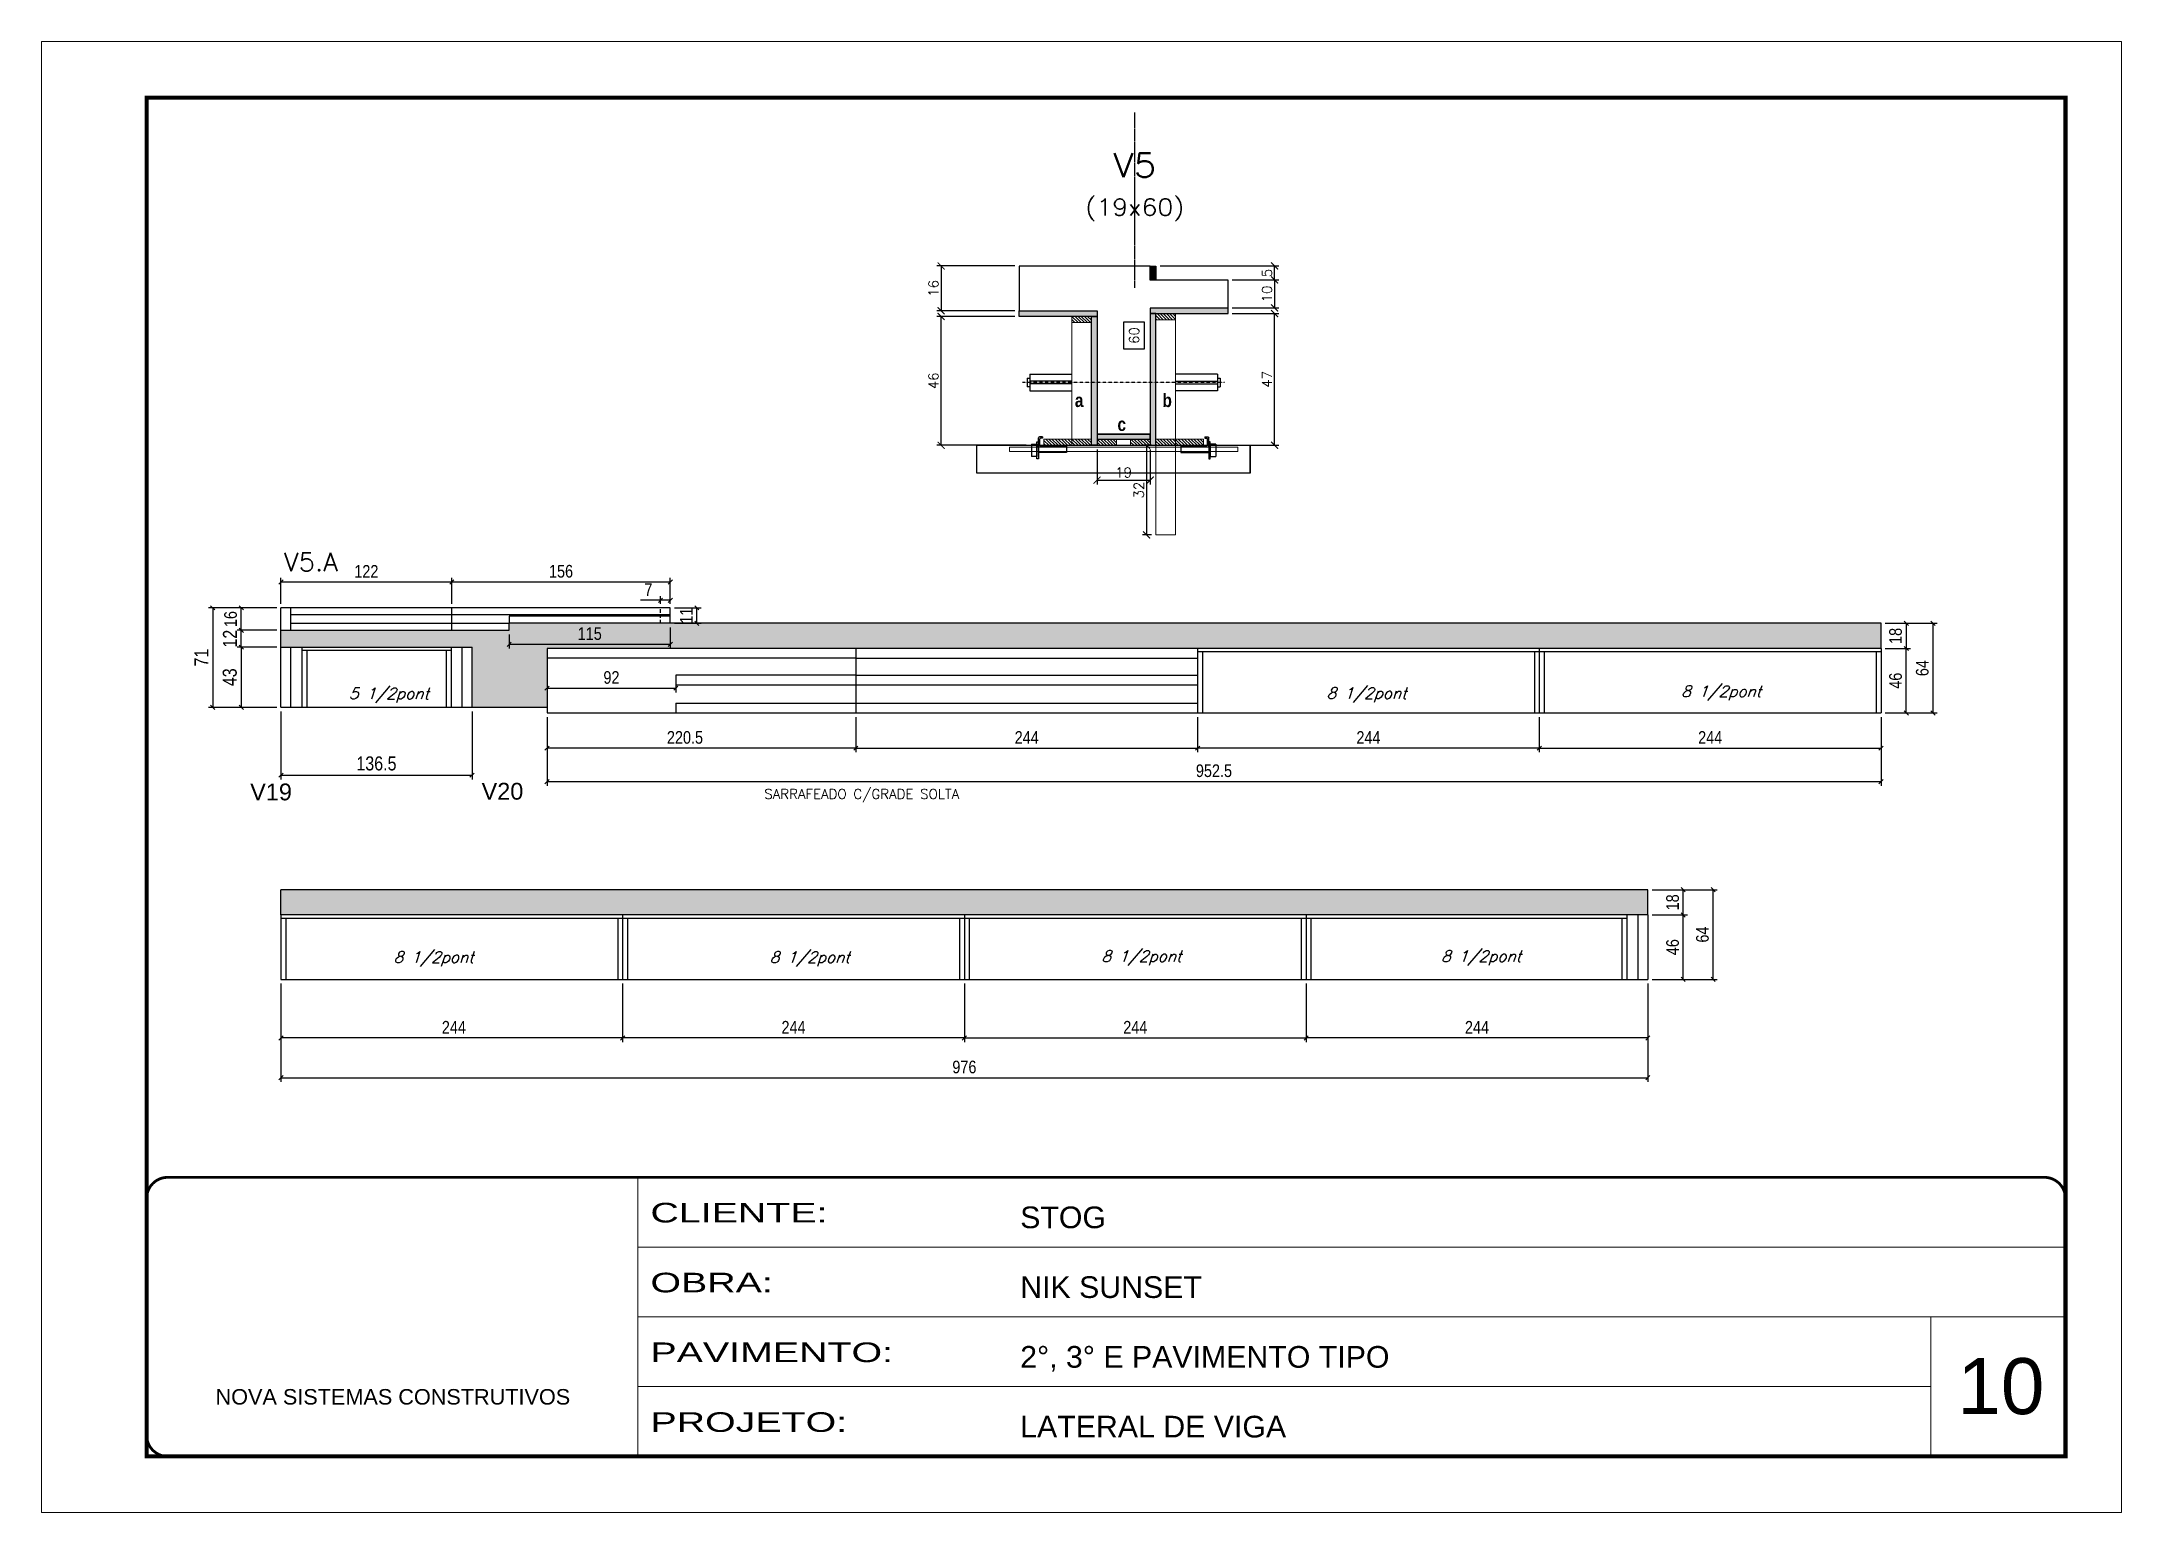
# Model space of a CAD drawing. Extents: x -10448 to -1189, y -11772 to 17235.
# Drawn here: x -8850 to -7365, y 13497 to 14547 of the extents above; entities that cross this region are included whole.
import ezdxf
from ezdxf.enums import TextEntityAlignment as Align

# ---------------------------------------------------------------- set-up
doc = ezdxf.new("R2010")
doc.units = 0
for name, pattern in [('CONTINUO', [0]), ('DASHED', [0.75, 0.5, -0.25]), ('HIDDEN', [0.375, 0.25, -0.125])]:
    doc.linetypes.add(name, pattern=pattern)
for name, color, linetype in [('5', 5, 'Continuous'), ('barrote', 251, 'Continuous'), ('COTA', 241, 'Continuous'), ('Cota Seção (2x)', 4, 'Continuous'), ('detalhes', 4, 'Continuous'), ('Painéis', 200, 'Continuous'), ('presilha', 1, 'Continuous'), ('SARR_2.2x7', 40, 'Continuous'), ('SARR_3.5x7', 81, 'Continuous'), ('SARR_EDITAR', 141, 'Continuous'), ('TENSOR', 3, 'Continuous'), ('texto', 7, 'Continuous'), ('Texto de Titulo', 7, 'Continuous'), ('Texto Qtd Sarr', 242, 'Continuous')]:
    doc.layers.add(name, color=color, linetype=linetype)
for name, color, linetype, lineweight in [('CARIMBO', 255, 'Continuous', 9), ('CONCRETO', 251, 'Continuous', 25), ('Folhas', 255, 'Continuous', 9), ('Hachura', 251, 'Continuous', 9), ('Madeira', 126, 'Continuous', 18), ('SARRAFO DE PRESSAO', 251, 'DASHED', 9), ('SCO-___-LAJ', 2, 'Continuous', 0), ('Texto Seção', 7, 'Continuous', 15)]:
    doc.layers.add(name, color=color, linetype=linetype, lineweight=lineweight)
doc.styles.add('ARIAL', font='arial.ttf')
doc.styles.add('COTA TECNICA', font='techl___.ttf', dxfattribs={"height": 10})
doc.styles.add('COTA TECNICA-50', font='techl___.ttf', dxfattribs={"height": 9})
doc.styles.add('REGUA-120', font='ROMANS.shx', dxfattribs={"height": 15})
doc.styles.add('Romans', font='romans.shx')
doc.styles.get("Standard").update_dxf_attribs({"font": 'arial.ttf'})
doc.styles.add('TECNICA', font='techb___.ttf', dxfattribs={"height": 10})
doc.styles.add('Tecnologia', font='')
doc.styles.get('Tecnologia').set_extended_font_data('Forgotten Futurist')
doc.dimstyles.new('COTA PAINEL-50', dxfattribs={"dimtxt": 9, "dimasz": 3, "dimexe": 3, "dimexo": 3, "dimgap": 3, "dimtad": 1, "dimdec": 1, "dimzin": 12, "dimdsep": 46, "dimtxsty": 'COTA TECNICA-50', "dimblk1": 'OBLIQUE', "dimblk2": 'OBLIQUE', "dimsah": 1, "dimcen": 0.9, "dimclrd": 4, "dimclre": 4, "dimclrt": 240, "dimadec": 1, "dimazin": 3, "dimtfac": 1, "dimtdec": 1, "dimtmove": 0, "dimatfit": 3, "dimfxl": 1, "dimtolj": 1, "dimtzin": 12, "dimarcsym": 0})
doc.dimstyles.new('Cota Seção (2x)', dxfattribs={"dimtxt": 7, "dimasz": 5, "dimexe": 3, "dimexo": 3, "dimgap": 2, "dimtad": 3, "dimdec": 1, "dimlfac": 0.5, "dimzin": 12, "dimdsep": 46, "dimtxsty": 'Romans', "dimblk": 'ARCHTICK', "dimcen": 0, "dimclrd": 4, "dimclre": 4, "dimclrt": 1, "dimadec": 1, "dimazin": 3, "dimtfac": 1, "dimtdec": 1, "dimtmove": 0, "dimatfit": 3, "dimldrblk": 'OBLIQUE', "dimfxl": 1, "dimtolj": 1, "dimtzin": 12, "dimarcsym": 0})
doc.dimstyles.new('Cota Seção interna', dxfattribs={"dimtxt": 7, "dimasz": 6, "dimexe": 0.18, "dimexo": 2, "dimgap": -4, "dimtad": 3, "dimdec": 1, "dimlfac": 0.5, "dimzin": 12, "dimdsep": 46, "dimtxsty": 'Romans', "dimblk": 'ARCHTICK', "dimcen": 0.09, "dimse1": 1, "dimse2": 1, "dimsd1": 1, "dimsd2": 1, "dimclrd": 180, "dimclre": 5, "dimclrt": 1, "dimadec": 0, "dimazin": 3, "dimtfac": 1, "dimtdec": 1, "dimtofl": 0, "dimtmove": 0, "dimatfit": 3, "dimldrblk": 'ARCHTICK', "dimfxl": 1, "dimtolj": 1, "dimtzin": 0, "dimarcsym": 0})
doc.dimstyles.new('PAINEL', dxfattribs={"dimtxt": 10, "dimasz": 3, "dimexe": 3, "dimexo": 3, "dimgap": 3, "dimtad": 1, "dimdec": 1, "dimzin": 12, "dimdsep": 46, "dimtxsty": 'COTA TECNICA', "dimblk1": 'OBLIQUE', "dimblk2": 'OBLIQUE', "dimsah": 1, "dimcen": 0.9, "dimclrd": 4, "dimclre": 4, "dimclrt": 240, "dimadec": 1, "dimazin": 3, "dimtfac": 1, "dimtdec": 1, "dimtmove": 0, "dimatfit": 3, "dimfxl": 1, "dimtolj": 1, "dimtzin": 12, "dimarcsym": 0})

msp = doc.modelspace()

# ---------------------------------------------------------------- texts
at = {"layer": '5', "linetype": 'Continuous'}
for s, rotation, p in [('V19', 0.00004, (-8700.86, 14005.42)), ('V20', 359.99996, (-8535.63, 14005.9))]:
    msp.add_text(s, height=12, rotation=rotation, dxfattribs=at).set_placement(p)
at = {"layer": 'CARIMBO', "style": 'ARIAL'}
msp.add_text('10', height=40, dxfattribs=at).set_placement((-7481.92, 13567.22))
at = {"layer": 'detalhes', "style": 'TECNICA'}
for s, p in [('a', (-8112.02, 14286.21)), ('b', (-8049.48, 14286.2)), ('c', (-8081.59, 14269.11))]:
    msp.add_text(s, height=9.6, dxfattribs=at).set_placement(p)
at = {"layer": 'Painéis', "color": 1, "insert": (-8264.17, 14008.82), "char_height": 7, "attachment_point": 5, "style": 'Romans'}
msp.add_mtext('\\A1;SARRAFEADO C/GRADE SOLTA', dxfattribs=at)
at = {"layer": 'texto', "color": 2, "char_height": 8, "attachment_point": 5, "style": 'Romans'}
for s, insert in [('{\\Q19;\\C256;5 1/2pont}', (-8601.83, 14080.38)), ('{\\Q19;\\C256;8 1/2pont}', (-7903.75, 14080.65)), ('{\\Q19;\\C256;8 1/2pont}', (-7650.54, 14081.94)), ('{\\Q19;\\C256;8 1/2pont}', (-8064.48, 13892.83)), ('{\\Q19;\\C256;8 1/2pont}', (-7821.94, 13892.85)), ('{\\Q19;\\C256;8 1/2pont}', (-8569.87, 13892.16)), ('{\\Q19;\\C256;8 1/2pont}', (-8301.3, 13892.16))]:
    msp.add_mtext(s, dxfattribs=dict(at, insert=insert))
at = {"layer": 'Texto Seção', "style": 'REGUA-120', "width": 1.05}
msp.add_text('V5.A', height=13, dxfattribs=at).set_placement((-8676.74, 14169.12))

# ---------------------------------------------------------------- blocks, each defined once
blk = doc.blocks.new('9999999999')
at = {"color": 30, "linetype": 'CONTINUO'}
for p, q in [((98564.6, 34230.2), (98564.6, 34429.4)), ((98564.6, 34379.6), (99584, 34379.6)), ((98564.6, 34329.8), (99488, 34329.8)), ((99584, 34329.8), (99488, 34329.8)), ((99488, 34329.8), (99488, 34230.2)), ((98564.6, 34280), (99488, 34280))]:
    blk.add_line(p, q, dxfattribs=at)
at = {"color": 30, "linetype": 'CONTINUO', "const_width": 2}
blk.add_lwpolyline([(99584, 34230.2), (99584, 34414.4, 0.414214), (99569, 34429.4), (98229, 34429.4, 0.414214), (98214, 34414.4), (98214, 34245.2, 0.414214), (98229, 34230.2), (99584, 34230.2)], format="xyb", dxfattribs=at)
at = {"layer": 'Folhas'}
blk.add_lwpolyline([(98139, 34190.2), (99624, 34190.2), (99624, 35240.2), (98139, 35240.2)], close=True, dxfattribs=at)
at = {"layer": 'Folhas', "color": 30, "const_width": 3}
blk.add_lwpolyline([(98214, 34230.2), (99584, 34230.2), (99584, 35200.2), (98214, 35200.2)], close=True, dxfattribs=at)
at = {"color": 7, "linetype": 'Continuous', "ltscale": 5, "style": 'ARIAL'}
for s, height, p in [('STOG', 15.48, (98837.7, 34393.1)), ('NIK SUNSET', 15.48, (98837.7, 34343.3)), ('2°, 3° E PAVIMENTO TIPO', 15.483, (98837.7, 34293.5)), ('NOVA SISTEMAS CONSTRUTIVOS', 11.059, (98263.2, 34267.2)), ('LATERAL DE VIGA', 15.483, (98837.7, 34243.7))]:
    blk.add_text(s, height=height, dxfattribs=at).set_placement(p)
at = {"layer": 'Folhas', "color": 7, "style": 'Tecnologia', "width": 1.5}
for s, p in [('CLIENTE:', (98573.7, 34397.2)), ('OBRA:', (98573.7, 34347.3)), ('PAVIMENTO:', (98573.7, 34297.5)), ('PROJETO:', (98573.7, 34247.7))]:
    blk.add_text(s, height=14, dxfattribs=at).set_placement(p)
blk = doc.blocks.new('_ArchTick')
at = {"color": 0, "linetype": 'ByBlock', "const_width": 0.15}
blk.add_lwpolyline([(-0.5, -0.5), (0.5, 0.5)], dxfattribs=at)
blk = doc.blocks.new('*D123')
at = {"layer": 'COTA', "color": 4, "lineweight": -2, "transparency": 16777216}
for p, q in [((-7999.6, 14352.9), (-7966.4, 14352.9)), ((-7969.4, 14258.9), (-7969.4, 14352.9)), ((-8017.2, 14258.9), (-7966.4, 14258.9))]:
    blk.add_line(p, q, dxfattribs=at)
at = {"layer": 'Defpoints', "color": 0, "transparency": 16777216}
for p in [(-8002.6, 14352.9), (-7969.4, 14352.9), (-8020.2, 14258.9)]:
    blk.add_point(p, dxfattribs=at)
at = {"layer": 'COTA', "color": 4, "lineweight": -2, "transparency": 16777216, "xscale": 5, "yscale": 5, "zscale": 5}
for p, rotation in [((-7969.4, 14352.9), 90), ((-7969.4, 14258.9), 270)]:
    blk.add_blockref('_ArchTick', p, dxfattribs=dict(at, rotation=rotation))
at = {"layer": 'COTA', "color": 1, "transparency": 16777216, "insert": (-7974.9, 14305.9), "char_height": 7, "attachment_point": 5, "rotation": 90, "style": 'Romans'}
blk.add_mtext('\\A1;47', dxfattribs=at)
blk = doc.blocks.new('_Oblique')
at = {"color": 0, "linetype": 'ByBlock', "lineweight": -2}
blk.add_line((-0.5, -0.5), (0.5, 0.5), dxfattribs=at)
blk = doc.blocks.new('*D124')
at = {"layer": 'COTA', "color": 4, "lineweight": -2, "transparency": 16777216}
for p, q in [((-7999.6, 14376.9), (-7966.4, 14376.9)), ((-7969.4, 14376.9), (-7969.4, 14356.9)), ((-7999.6, 14356.9), (-7966.4, 14356.9))]:
    blk.add_line(p, q, dxfattribs=at)
at = {"layer": 'Defpoints', "color": 0, "transparency": 16777216}
for p in [(-8002.6, 14376.9), (-8002.6, 14356.9), (-7969.4, 14356.9)]:
    blk.add_point(p, dxfattribs=at)
at = {"layer": 'COTA', "color": 4, "lineweight": -2, "transparency": 16777216, "xscale": 5, "yscale": 5, "zscale": 5}
for p, rotation in [((-7969.4, 14376.9), 90), ((-7969.4, 14356.9), 270)]:
    blk.add_blockref('_ArchTick', p, dxfattribs=dict(at, rotation=rotation))
at = {"layer": 'COTA', "color": 1, "transparency": 16777216, "insert": (-7974.9, 14366.9), "char_height": 7, "attachment_point": 5, "rotation": 90, "style": 'Romans'}
blk.add_mtext('\\A1;10', dxfattribs=at)
blk = doc.blocks.new('*D125')
at = {"layer": 'COTA', "color": 4, "lineweight": -2, "transparency": 16777216}
for p, q in [((-8154.8, 14350.9), (-8210.5, 14350.9)), ((-8207.5, 14258.9), (-8207.5, 14350.9)), ((-8146.8, 14258.9), (-8210.5, 14258.9))]:
    blk.add_line(p, q, dxfattribs=at)
at = {"layer": 'Defpoints', "color": 0, "transparency": 16777216}
for p in [(-8207.5, 14350.9), (-8151.8, 14350.9), (-8143.8, 14258.9)]:
    blk.add_point(p, dxfattribs=at)
at = {"layer": 'COTA', "color": 4, "lineweight": -2, "transparency": 16777216, "xscale": 5, "yscale": 5, "zscale": 5}
for p, rotation in [((-8207.5, 14350.9), 90), ((-8207.5, 14258.9), 270)]:
    blk.add_blockref('_ArchTick', p, dxfattribs=dict(at, rotation=rotation))
at = {"layer": 'COTA', "color": 1, "transparency": 16777216, "insert": (-8213, 14304.9), "char_height": 7, "attachment_point": 5, "rotation": 90, "style": 'Romans'}
blk.add_mtext('\\A1;46', dxfattribs=at)
blk = doc.blocks.new('*D168')
at = {"layer": 'Cota Seção (2x)', "color": 180, "lineweight": -2, "transparency": 16777216}
for p, q in [((-8062.2, 14346.7), (-8077.2, 14346.7)), ((-8077.2, 14346.7), (-8077.2, 14327.7)), ((-8062.2, 14327.7), (-8062.2, 14346.7)), ((-8077.2, 14327.7), (-8062.2, 14327.7))]:
    blk.add_line(p, q, dxfattribs=at)
at = {"layer": 'Defpoints', "color": 0, "transparency": 16777216}
for p in [(-8058.2, 14386.9), (-8058.2, 14386.9), (-8058.2, 14266.9)]:
    blk.add_point(p, dxfattribs=at)
at = {"layer": 'Cota Seção (2x)', "color": 1, "transparency": 16777216, "insert": (-8069.7, 14337.2), "char_height": 7, "attachment_point": 5, "rotation": 90, "style": 'Romans'}
blk.add_mtext('\\A1;60', dxfattribs=at)
blk = doc.blocks.new('PRESILHA METÁLICA 1')
at = {"layer": 'presilha'}
for p, q in [((0, 13), (6, 13)), ((0, 13), (0, 0)), ((6, 0), (0, 0)), ((6, 15.5), (7.5, 15.5)), ((6, -2.5), (6, 15.5)), ((6, 13), (6, 0)), ((7.5, 10.6), (7.5, 19.9)), ((7.5, 15.5), (7.5, -2.5)), ((37.5, 4.1), (7.5, 4.1)), ((12, 21), (8.6, 21)), ((9, 11.6), (9, 18.9)), ((12, 19.5), (9.6, 19.5)), ((37.5, 11), (9.6, 11)), ((12, 21), (12, 19.5)), ((37.5, 11), (37.5, 4.1)), ((7.5, -2.5), (6, -2.5))]:
    blk.add_line(p, q, dxfattribs=at)
for centre, radius, start, end in [((8.6, 19.9), 1.14, 90, 180), ((9.6, 18.9), 0.57, 90, 180), ((9.6, 11.6), 0.57, 180, 270)]:
    blk.add_arc(centre, radius, start, end, dxfattribs=at)
blk = doc.blocks.new('*D169')
at = {"layer": 'COTA', "color": 4, "lineweight": -2, "transparency": 16777216}
for p, q in [((-8096.2, 14255.9), (-8096.2, 14231)), ((-8058.2, 14255.9), (-8058.2, 14231)), ((-8096.2, 14234), (-8058.2, 14234))]:
    blk.add_line(p, q, dxfattribs=at)
at = {"layer": 'Defpoints', "color": 0, "transparency": 16777216}
for p in [(-8096.2, 14258.9), (-8058.2, 14258.9), (-8058.2, 14234)]:
    blk.add_point(p, dxfattribs=at)
at = {"layer": 'COTA', "color": 4, "lineweight": -2, "transparency": 16777216, "xscale": 5, "yscale": 5, "zscale": 5, "rotation": 180}
blk.add_blockref('_ArchTick', (-8096.2, 14234), dxfattribs=at)
at = {"layer": 'COTA', "color": 4, "lineweight": -2, "transparency": 16777216, "xscale": 5, "yscale": 5, "zscale": 5}
blk.add_blockref('_ArchTick', (-8058.2, 14234), dxfattribs=at)
at = {"layer": 'COTA', "color": 1, "transparency": 16777216, "insert": (-8077.2, 14239.5), "char_height": 7, "attachment_point": 5, "style": 'Romans'}
blk.add_mtext('\\A1;19', dxfattribs=at)
blk = doc.blocks.new('*D1295')
at = {"layer": 'COTA', "color": 4, "lineweight": -2, "transparency": 16777216}
for p, q in [((-8154.8, 14386.9), (-8210.5, 14386.9)), ((-8207.5, 14386.9), (-8207.5, 14354.9)), ((-8154.8, 14354.9), (-8210.5, 14354.9))]:
    blk.add_line(p, q, dxfattribs=at)
at = {"layer": 'Defpoints', "color": 0, "transparency": 16777216}
for p in [(-8151.8, 14386.9), (-8207.5, 14354.9), (-8151.8, 14354.9)]:
    blk.add_point(p, dxfattribs=at)
at = {"layer": 'COTA', "color": 4, "lineweight": -2, "transparency": 16777216, "xscale": 5, "yscale": 5, "zscale": 5}
for p, rotation in [((-8207.5, 14386.9), 90), ((-8207.5, 14354.9), 270)]:
    blk.add_blockref('_ArchTick', p, dxfattribs=dict(at, rotation=rotation))
at = {"layer": 'COTA', "color": 1, "transparency": 16777216, "insert": (-8213, 14370.9), "char_height": 7, "attachment_point": 5, "rotation": 90, "style": 'Romans'}
blk.add_mtext('\\A1;16', dxfattribs=at)
blk = doc.blocks.new('*D1296')
at = {"layer": 'COTA', "color": 4, "lineweight": -2, "transparency": 16777216}
for p, q in [((-8051.2, 14386.9), (-7966.4, 14386.9)), ((-7999.6, 14376.9), (-7966.4, 14376.9)), ((-7969.4, 14376.9), (-7969.4, 14386.9))]:
    blk.add_line(p, q, dxfattribs=at)
at = {"layer": 'Defpoints', "color": 0, "transparency": 16777216}
for p in [(-8054.2, 14386.9), (-8002.6, 14376.9), (-7969.4, 14386.9)]:
    blk.add_point(p, dxfattribs=at)
at = {"layer": 'COTA', "color": 4, "lineweight": -2, "transparency": 16777216, "xscale": 5, "yscale": 5, "zscale": 5}
for p, rotation in [((-7969.4, 14386.9), 90), ((-7969.4, 14376.9), 270)]:
    blk.add_blockref('_ArchTick', p, dxfattribs=dict(at, rotation=rotation))
at = {"layer": 'COTA', "color": 1, "transparency": 16777216, "insert": (-7974.9, 14381.9), "char_height": 7, "attachment_point": 5, "rotation": 90, "style": 'Romans'}
blk.add_mtext('\\A1;5', dxfattribs=at)
blk = doc.blocks.new('titulo1')
at = {"layer": 'Defpoints', "color": 252, "linetype": 'HIDDEN', "ltscale": 2}
blk.add_line((0, 0), (0, 125), dxfattribs=at)
at = {"layer": 'Defpoints', "style": 'Romans', "oblique": 15}
blk.add_attdef('FOLHA', text='', height=10, dxfattribs=at).set_placement((0, 15.6), align=Align.MIDDLE_CENTER)
at = {"layer": 'Texto Qtd Sarr', "color": 3, "style": 'Romans', "oblique": 15}
for tag, height, p in [('TITULO', 17, (0, 71.4)), ('SEÇÃO', 12, (0, 41.5))]:
    blk.add_attdef(tag, text='', height=height, dxfattribs=at).set_placement(p, align=Align.MIDDLE_CENTER)
blk = doc.blocks.new('*D1297')
at = {"layer": 'COTA', "color": 4, "linetype": 'ByBlock', "lineweight": -2, "transparency": 16777216}
for p, q in [((-8678.9, 14068.8), (-8678.9, 14020.4)), ((-8542.4, 14068.8), (-8542.4, 14020.4)), ((-8678.9, 14023.4), (-8542.4, 14023.4))]:
    blk.add_line(p, q, dxfattribs=at)
at = {"layer": 'Defpoints', "color": 0, "linetype": 'ByBlock', "transparency": 16777216}
for p in [(-8678.9, 14071.8), (-8542.4, 14071.8), (-8542.4, 14023.4)]:
    blk.add_point(p, dxfattribs=at)
at = {"layer": 'COTA', "color": 4, "linetype": 'ByBlock', "lineweight": -2, "transparency": 16777216, "xscale": 3, "yscale": 3, "zscale": 3, "rotation": 180}
blk.add_blockref('_Oblique', (-8678.9, 14023.4), dxfattribs=at)
at = {"layer": 'COTA', "color": 4, "linetype": 'ByBlock', "lineweight": -2, "transparency": 16777216, "xscale": 3, "yscale": 3, "zscale": 3}
blk.add_blockref('_Oblique', (-8542.4, 14023.4), dxfattribs=at)
at = {"layer": 'COTA', "color": 240, "linetype": 'ByBlock', "transparency": 16777216, "insert": (-8610.7, 14031.7), "char_height": 10, "attachment_point": 5, "style": 'COTA TECNICA'}
blk.add_mtext('\\A1;136.5', dxfattribs=at)
blk = doc.blocks.new('*D170')
at = {"layer": 'COTA', "color": 4, "linetype": 'ByBlock', "lineweight": -2, "transparency": 16777216}
for p, q in [((-8681.9, 14114.8), (-8710.2, 14114.8)), ((-8707.2, 14114.8), (-8707.2, 14071.8)), ((-8681.9, 14071.8), (-8710.2, 14071.8))]:
    blk.add_line(p, q, dxfattribs=at)
at = {"layer": 'Defpoints', "color": 0, "linetype": 'ByBlock', "transparency": 16777216}
for p in [(-8678.9, 14114.8), (-8707.2, 14071.8), (-8678.9, 14071.8)]:
    blk.add_point(p, dxfattribs=at)
at = {"layer": 'COTA', "color": 4, "linetype": 'ByBlock', "lineweight": -2, "transparency": 16777216, "xscale": 3, "yscale": 3, "zscale": 3}
for p, rotation in [((-8707.2, 14114.8), 90), ((-8707.2, 14071.8), 270)]:
    blk.add_blockref('_Oblique', p, dxfattribs=dict(at, rotation=rotation))
at = {"layer": 'COTA', "color": 240, "linetype": 'ByBlock', "transparency": 16777216, "insert": (-8715.4, 14093.3), "char_height": 10, "attachment_point": 5, "rotation": 90, "style": 'COTA TECNICA'}
blk.add_mtext('\\A1;43', dxfattribs=at)
blk = doc.blocks.new('*D171')
at = {"layer": 'COTA', "color": 4, "linetype": 'ByBlock', "lineweight": -2, "transparency": 16777216}
for p, q in [((-8681.9, 14126.8), (-8710.2, 14126.8)), ((-8707.2, 14114.8), (-8707.2, 14126.8)), ((-8681.9, 14114.8), (-8710.2, 14114.8))]:
    blk.add_line(p, q, dxfattribs=at)
at = {"layer": 'Defpoints', "color": 0, "linetype": 'ByBlock', "transparency": 16777216}
for p in [(-8707.2, 14126.8), (-8678.9, 14126.8), (-8678.9, 14114.8)]:
    blk.add_point(p, dxfattribs=at)
at = {"layer": 'COTA', "color": 4, "linetype": 'ByBlock', "lineweight": -2, "transparency": 16777216, "xscale": 3, "yscale": 3, "zscale": 3}
for p, rotation in [((-8707.2, 14126.8), 90), ((-8707.2, 14114.8), 270)]:
    blk.add_blockref('_Oblique', p, dxfattribs=dict(at, rotation=rotation))
at = {"layer": 'COTA', "color": 240, "linetype": 'ByBlock', "transparency": 16777216, "insert": (-8715.3, 14120.8), "char_height": 10, "attachment_point": 5, "rotation": 90, "style": 'COTA TECNICA'}
blk.add_mtext('\\A1;12', dxfattribs=at)
blk = doc.blocks.new('*D172')
at = {"layer": 'COTA', "color": 4, "linetype": 'ByBlock', "lineweight": -2, "transparency": 16777216}
for p, q in [((-8681.9, 14142.8), (-8730.6, 14142.8)), ((-8727.6, 14142.8), (-8727.6, 14071.8)), ((-8681.9, 14071.8), (-8730.6, 14071.8))]:
    blk.add_line(p, q, dxfattribs=at)
at = {"layer": 'Defpoints', "color": 0, "linetype": 'ByBlock', "transparency": 16777216}
for p in [(-8678.9, 14142.8), (-8727.6, 14071.8), (-8678.9, 14071.8)]:
    blk.add_point(p, dxfattribs=at)
at = {"layer": 'COTA', "color": 4, "linetype": 'ByBlock', "lineweight": -2, "transparency": 16777216, "xscale": 3, "yscale": 3, "zscale": 3}
for p, rotation in [((-8727.6, 14142.8), 90), ((-8727.6, 14071.8), 270)]:
    blk.add_blockref('_Oblique', p, dxfattribs=dict(at, rotation=rotation))
at = {"layer": 'COTA', "color": 240, "linetype": 'ByBlock', "transparency": 16777216, "insert": (-8735.7, 14107.3), "char_height": 10, "attachment_point": 5, "rotation": 90, "style": 'COTA TECNICA'}
blk.add_mtext('\\A1;71', dxfattribs=at)
blk = doc.blocks.new('*D173')
at = {"layer": 'COTA', "color": 4, "linetype": 'ByBlock', "lineweight": -2, "transparency": 16777216}
for p, q in [((-8681.9, 14142.8), (-8710.2, 14142.8)), ((-8707.2, 14126.8), (-8707.2, 14142.8)), ((-8681.9, 14126.8), (-8710.2, 14126.8))]:
    blk.add_line(p, q, dxfattribs=at)
at = {"layer": 'Defpoints', "color": 0, "linetype": 'ByBlock', "transparency": 16777216}
for p in [(-8707.2, 14142.8), (-8678.9, 14142.8), (-8678.9, 14126.8)]:
    blk.add_point(p, dxfattribs=at)
at = {"layer": 'COTA', "color": 4, "linetype": 'ByBlock', "lineweight": -2, "transparency": 16777216, "xscale": 3, "yscale": 3, "zscale": 3}
for p, rotation in [((-8707.2, 14142.8), 90), ((-8707.2, 14126.8), 270)]:
    blk.add_blockref('_Oblique', p, dxfattribs=dict(at, rotation=rotation))
at = {"layer": 'COTA', "color": 240, "linetype": 'ByBlock', "transparency": 16777216, "insert": (-8714.8, 14134.8), "char_height": 9, "attachment_point": 5, "rotation": 90, "style": 'COTA TECNICA-50'}
blk.add_mtext('\\A1;16', dxfattribs=at)
blk = doc.blocks.new('*D174')
at = {"layer": 'COTA', "color": 4, "linetype": 'ByBlock', "lineweight": -2, "transparency": 16777216}
for p, q in [((-8268.4, 14064.8), (-8268.4, 14039.7)), ((-8024.4, 14064.8), (-8024.4, 14039.7)), ((-8268.4, 14042.7), (-8024.4, 14042.7))]:
    blk.add_line(p, q, dxfattribs=at)
at = {"layer": 'Defpoints', "color": 0, "linetype": 'ByBlock', "transparency": 16777216}
for p in [(-8268.4, 14067.8), (-8024.4, 14067.8), (-8024.4, 14042.7)]:
    blk.add_point(p, dxfattribs=at)
at = {"layer": 'COTA', "color": 4, "linetype": 'ByBlock', "lineweight": -2, "transparency": 16777216, "xscale": 3, "yscale": 3, "zscale": 3, "rotation": 180}
blk.add_blockref('_Oblique', (-8268.4, 14042.7), dxfattribs=at)
at = {"layer": 'COTA', "color": 4, "linetype": 'ByBlock', "lineweight": -2, "transparency": 16777216, "xscale": 3, "yscale": 3, "zscale": 3}
blk.add_blockref('_Oblique', (-8024.4, 14042.7), dxfattribs=at)
at = {"layer": 'COTA', "color": 240, "linetype": 'ByBlock', "transparency": 16777216, "insert": (-8146.4, 14050.3), "char_height": 9, "attachment_point": 5, "style": 'COTA TECNICA-50'}
blk.add_mtext('\\A1;244', dxfattribs=at)
blk = doc.blocks.new('*D175')
at = {"layer": 'COTA', "color": 4, "linetype": 'ByBlock', "lineweight": -2, "transparency": 16777216}
for p, q in [((-8488.9, 14064.8), (-8488.9, 14039.7)), ((-8268.4, 14064.8), (-8268.4, 14039.7)), ((-8268.4, 14042.7), (-8488.9, 14042.7))]:
    blk.add_line(p, q, dxfattribs=at)
at = {"layer": 'Defpoints', "color": 0, "linetype": 'ByBlock', "transparency": 16777216}
for p in [(-8488.9, 14067.8), (-8268.4, 14067.8), (-8488.9, 14042.7)]:
    blk.add_point(p, dxfattribs=at)
at = {"layer": 'COTA', "color": 4, "linetype": 'ByBlock', "lineweight": -2, "transparency": 16777216, "xscale": 3, "yscale": 3, "zscale": 3, "rotation": 180}
blk.add_blockref('_Oblique', (-8488.9, 14042.7), dxfattribs=at)
at = {"layer": 'COTA', "color": 4, "linetype": 'ByBlock', "lineweight": -2, "transparency": 16777216, "xscale": 3, "yscale": 3, "zscale": 3}
blk.add_blockref('_Oblique', (-8268.4, 14042.7), dxfattribs=at)
at = {"layer": 'COTA', "color": 240, "linetype": 'ByBlock', "transparency": 16777216, "insert": (-8390.4, 14050.3), "char_height": 9, "attachment_point": 5, "style": 'COTA TECNICA-50'}
blk.add_mtext('\\A1;220.5', dxfattribs=at)
blk = doc.blocks.new('*D1298')
at = {"layer": 'COTA', "color": 4, "linetype": 'ByBlock', "lineweight": -2, "transparency": 16777216}
for p, q in [((-8407.9, 14148.2), (-8422.1, 14148.2)), ((-8407.9, 14145.8), (-8407.9, 14151.2)), ((-8400.9, 14148.2), (-8407.9, 14148.2)), ((-8400.9, 14145.8), (-8400.9, 14151.2))]:
    blk.add_line(p, q, dxfattribs=at)
at = {"layer": 'Defpoints', "color": 0, "linetype": 'ByBlock', "transparency": 16777216}
for p in [(-8407.9, 14148.2), (-8407.9, 14142.8), (-8400.9, 14142.8)]:
    blk.add_point(p, dxfattribs=at)
at = {"layer": 'COTA', "color": 4, "linetype": 'ByBlock', "lineweight": -2, "transparency": 16777216, "xscale": 3, "yscale": 3, "zscale": 3, "rotation": 180}
blk.add_blockref('_Oblique', (-8407.9, 14148.2), dxfattribs=at)
at = {"layer": 'COTA', "color": 4, "linetype": 'ByBlock', "lineweight": -2, "transparency": 16777216, "xscale": 3, "yscale": 3, "zscale": 3}
blk.add_blockref('_Oblique', (-8400.9, 14148.2), dxfattribs=at)
at = {"layer": 'COTA', "color": 240, "linetype": 'ByBlock', "transparency": 16777216, "insert": (-8416.5, 14155.8), "char_height": 9, "attachment_point": 5, "style": 'COTA TECNICA-50'}
blk.add_mtext('\\A1;7', dxfattribs=at)
blk = doc.blocks.new('*D1299')
at = {"layer": 'COTA', "color": 4, "linetype": 'ByBlock', "lineweight": -2, "transparency": 16777216}
for p, q in [((-8678.9, 14145.8), (-8678.9, 14164.3)), ((-8678.9, 14161.3), (-8556.9, 14161.3)), ((-8556.9, 14145.8), (-8556.9, 14164.3))]:
    blk.add_line(p, q, dxfattribs=at)
at = {"layer": 'Defpoints', "color": 0, "linetype": 'ByBlock', "transparency": 16777216}
for p in [(-8556.9, 14161.3), (-8678.9, 14142.8), (-8556.9, 14142.8)]:
    blk.add_point(p, dxfattribs=at)
at = {"layer": 'COTA', "color": 4, "linetype": 'ByBlock', "lineweight": -2, "transparency": 16777216, "xscale": 3, "yscale": 3, "zscale": 3, "rotation": 180}
blk.add_blockref('_Oblique', (-8678.9, 14161.3), dxfattribs=at)
at = {"layer": 'COTA', "color": 4, "linetype": 'ByBlock', "lineweight": -2, "transparency": 16777216, "xscale": 3, "yscale": 3, "zscale": 3}
blk.add_blockref('_Oblique', (-8556.9, 14161.3), dxfattribs=at)
at = {"layer": 'COTA', "color": 240, "linetype": 'ByBlock', "transparency": 16777216, "insert": (-8617.9, 14168.9), "char_height": 9, "attachment_point": 5, "style": 'COTA TECNICA-50'}
blk.add_mtext('\\A1;122', dxfattribs=at)
blk = doc.blocks.new('*D1300')
at = {"layer": 'COTA', "color": 4, "linetype": 'ByBlock', "lineweight": -2, "transparency": 16777216}
for p, q in [((-8556.9, 14145.8), (-8556.9, 14164.3)), ((-8556.9, 14161.3), (-8400.9, 14161.3)), ((-8400.9, 14145.8), (-8400.9, 14164.3))]:
    blk.add_line(p, q, dxfattribs=at)
at = {"layer": 'Defpoints', "color": 0, "linetype": 'ByBlock', "transparency": 16777216}
for p in [(-8400.9, 14161.3), (-8556.9, 14142.8), (-8400.9, 14142.8)]:
    blk.add_point(p, dxfattribs=at)
at = {"layer": 'COTA', "color": 4, "linetype": 'ByBlock', "lineweight": -2, "transparency": 16777216, "xscale": 3, "yscale": 3, "zscale": 3, "rotation": 180}
blk.add_blockref('_Oblique', (-8556.9, 14161.3), dxfattribs=at)
at = {"layer": 'COTA', "color": 4, "linetype": 'ByBlock', "lineweight": -2, "transparency": 16777216, "xscale": 3, "yscale": 3, "zscale": 3}
blk.add_blockref('_Oblique', (-8400.9, 14161.3), dxfattribs=at)
at = {"layer": 'COTA', "color": 240, "linetype": 'ByBlock', "transparency": 16777216, "insert": (-8478.9, 14168.9), "char_height": 9, "attachment_point": 5, "style": 'COTA TECNICA-50'}
blk.add_mtext('\\A1;156', dxfattribs=at)
blk = doc.blocks.new('*D176')
at = {"layer": 'COTA', "color": 4, "linetype": 'ByBlock', "lineweight": -2, "transparency": 16777216}
for p, q in [((-8678.9, 13874.6), (-8678.9, 13832.8)), ((-8434.9, 13874.6), (-8434.9, 13832.8)), ((-8434.9, 13835.8), (-8678.9, 13835.8))]:
    blk.add_line(p, q, dxfattribs=at)
at = {"layer": 'Defpoints', "color": 0, "linetype": 'ByBlock', "transparency": 16777216}
for p in [(-8678.9, 13877.6), (-8434.9, 13877.6), (-8678.9, 13835.8)]:
    blk.add_point(p, dxfattribs=at)
at = {"layer": 'COTA', "color": 4, "linetype": 'ByBlock', "lineweight": -2, "transparency": 16777216, "xscale": 3, "yscale": 3, "zscale": 3, "rotation": 180}
blk.add_blockref('_Oblique', (-8678.9, 13835.8), dxfattribs=at)
at = {"layer": 'COTA', "color": 4, "linetype": 'ByBlock', "lineweight": -2, "transparency": 16777216, "xscale": 3, "yscale": 3, "zscale": 3}
blk.add_blockref('_Oblique', (-8434.9, 13835.8), dxfattribs=at)
at = {"layer": 'COTA', "color": 240, "linetype": 'ByBlock', "transparency": 16777216, "insert": (-8555.4, 13843.4), "char_height": 9, "attachment_point": 5, "style": 'COTA TECNICA-50'}
blk.add_mtext('\\A1;244', dxfattribs=at)
blk = doc.blocks.new('*D177')
at = {"layer": 'COTA', "color": 4, "linetype": 'ByBlock', "lineweight": -2, "transparency": 16777216}
for p, q in [((-8190.9, 13874.6), (-8190.9, 13832.8)), ((-7946.9, 13874.6), (-7946.9, 13832.8)), ((-8190.9, 13835.8), (-7946.9, 13835.8))]:
    blk.add_line(p, q, dxfattribs=at)
at = {"layer": 'Defpoints', "color": 0, "linetype": 'ByBlock', "transparency": 16777216}
for p in [(-8190.9, 13877.6), (-7946.9, 13877.6), (-7946.9, 13835.8)]:
    blk.add_point(p, dxfattribs=at)
at = {"layer": 'COTA', "color": 4, "linetype": 'ByBlock', "lineweight": -2, "transparency": 16777216, "xscale": 3, "yscale": 3, "zscale": 3, "rotation": 180}
blk.add_blockref('_Oblique', (-8190.9, 13835.8), dxfattribs=at)
at = {"layer": 'COTA', "color": 4, "linetype": 'ByBlock', "lineweight": -2, "transparency": 16777216, "xscale": 3, "yscale": 3, "zscale": 3}
blk.add_blockref('_Oblique', (-7946.9, 13835.8), dxfattribs=at)
at = {"layer": 'COTA', "color": 240, "linetype": 'ByBlock', "transparency": 16777216, "insert": (-8068.9, 13843.4), "char_height": 9, "attachment_point": 5, "style": 'COTA TECNICA-50'}
blk.add_mtext('\\A1;244', dxfattribs=at)
blk = doc.blocks.new('*D178')
at = {"layer": 'COTA', "color": 4, "linetype": 'ByBlock', "lineweight": -2, "transparency": 16777216}
for p, q in [((-8434.9, 13874.6), (-8434.9, 13832.8)), ((-8190.9, 13874.6), (-8190.9, 13832.8)), ((-8190.9, 13835.8), (-8434.9, 13835.8))]:
    blk.add_line(p, q, dxfattribs=at)
at = {"layer": 'Defpoints', "color": 0, "linetype": 'ByBlock', "transparency": 16777216}
for p in [(-8434.9, 13877.6), (-8190.9, 13877.6), (-8434.9, 13835.8)]:
    blk.add_point(p, dxfattribs=at)
at = {"layer": 'COTA', "color": 4, "linetype": 'ByBlock', "lineweight": -2, "transparency": 16777216, "xscale": 3, "yscale": 3, "zscale": 3, "rotation": 180}
blk.add_blockref('_Oblique', (-8434.9, 13835.8), dxfattribs=at)
at = {"layer": 'COTA', "color": 4, "linetype": 'ByBlock', "lineweight": -2, "transparency": 16777216, "xscale": 3, "yscale": 3, "zscale": 3}
blk.add_blockref('_Oblique', (-8190.9, 13835.8), dxfattribs=at)
at = {"layer": 'COTA', "color": 240, "linetype": 'ByBlock', "transparency": 16777216, "insert": (-8312.9, 13843.4), "char_height": 9, "attachment_point": 5, "style": 'COTA TECNICA-50'}
blk.add_mtext('\\A1;244', dxfattribs=at)
blk = doc.blocks.new('*D179')
at = {"layer": 'COTA', "color": 4, "linetype": 'ByBlock', "lineweight": -2, "transparency": 16777216}
for p, q in [((-7946.9, 13874.6), (-7946.9, 13832.8)), ((-7702.9, 13874.6), (-7702.9, 13832.8)), ((-7702.9, 13835.8), (-7946.9, 13835.8))]:
    blk.add_line(p, q, dxfattribs=at)
at = {"layer": 'Defpoints', "color": 0, "linetype": 'ByBlock', "transparency": 16777216}
for p in [(-7946.9, 13877.6), (-7702.9, 13877.6), (-7946.9, 13835.8)]:
    blk.add_point(p, dxfattribs=at)
at = {"layer": 'COTA', "color": 4, "linetype": 'ByBlock', "lineweight": -2, "transparency": 16777216, "xscale": 3, "yscale": 3, "zscale": 3, "rotation": 180}
blk.add_blockref('_Oblique', (-7946.9, 13835.8), dxfattribs=at)
at = {"layer": 'COTA', "color": 4, "linetype": 'ByBlock', "lineweight": -2, "transparency": 16777216, "xscale": 3, "yscale": 3, "zscale": 3}
blk.add_blockref('_Oblique', (-7702.9, 13835.8), dxfattribs=at)
at = {"layer": 'COTA', "color": 240, "linetype": 'ByBlock', "transparency": 16777216, "insert": (-7824.9, 13843.4), "char_height": 9, "attachment_point": 5, "style": 'COTA TECNICA-50'}
blk.add_mtext('\\A1;244', dxfattribs=at)
blk = doc.blocks.new('*D1301')
at = {"layer": 'COTA', "color": 4, "linetype": 'ByBlock', "lineweight": -2, "transparency": 16777216}
for p, q in [((-7699.9, 13923.6), (-7674.7, 13923.6)), ((-7677.7, 13877.6), (-7677.7, 13923.6)), ((-7699.9, 13877.6), (-7674.7, 13877.6))]:
    blk.add_line(p, q, dxfattribs=at)
at = {"layer": 'Defpoints', "color": 0, "linetype": 'ByBlock', "transparency": 16777216}
for p in [(-7702.9, 13923.6), (-7677.7, 13923.6), (-7702.9, 13877.6)]:
    blk.add_point(p, dxfattribs=at)
at = {"layer": 'COTA', "color": 4, "linetype": 'ByBlock', "lineweight": -2, "transparency": 16777216, "xscale": 3, "yscale": 3, "zscale": 3}
for p, rotation in [((-7677.7, 13923.6), 90), ((-7677.7, 13877.6), 270)]:
    blk.add_blockref('_Oblique', p, dxfattribs=dict(at, rotation=rotation))
at = {"layer": 'COTA', "color": 240, "linetype": 'ByBlock', "transparency": 16777216, "insert": (-7685.2, 13900.6), "char_height": 9, "attachment_point": 5, "rotation": 90, "style": 'COTA TECNICA-50'}
blk.add_mtext('\\A1;46', dxfattribs=at)
blk = doc.blocks.new('*D1302')
at = {"layer": 'COTA', "color": 4, "linetype": 'ByBlock', "lineweight": -2, "transparency": 16777216}
for p, q in [((-8678.9, 13874.6), (-8678.9, 13804.4)), ((-7702.9, 13874.6), (-7702.9, 13804.4)), ((-8678.9, 13807.4), (-7702.9, 13807.4))]:
    blk.add_line(p, q, dxfattribs=at)
at = {"layer": 'Defpoints', "color": 0, "linetype": 'ByBlock', "transparency": 16777216}
for p in [(-8678.9, 13877.6), (-7702.9, 13877.6), (-7702.9, 13807.4)]:
    blk.add_point(p, dxfattribs=at)
at = {"layer": 'COTA', "color": 4, "linetype": 'ByBlock', "lineweight": -2, "transparency": 16777216, "xscale": 3, "yscale": 3, "zscale": 3, "rotation": 180}
blk.add_blockref('_Oblique', (-8678.9, 13807.4), dxfattribs=at)
at = {"layer": 'COTA', "color": 4, "linetype": 'ByBlock', "lineweight": -2, "transparency": 16777216, "xscale": 3, "yscale": 3, "zscale": 3}
blk.add_blockref('_Oblique', (-7702.9, 13807.4), dxfattribs=at)
at = {"layer": 'COTA', "color": 240, "linetype": 'ByBlock', "transparency": 16777216, "insert": (-8190.9, 13815), "char_height": 9, "attachment_point": 5, "style": 'COTA TECNICA-50'}
blk.add_mtext('\\A1;976', dxfattribs=at)
blk = doc.blocks.new('*D132')
at = {"layer": 'COTA', "color": 4, "linetype": 'ByBlock', "lineweight": -2, "transparency": 16777216}
for p, q in [((-7780.4, 14064.8), (-7780.4, 14039.7)), ((-7536.4, 14064.8), (-7536.4, 14039.7)), ((-7780.4, 14042.7), (-7536.4, 14042.7))]:
    blk.add_line(p, q, dxfattribs=at)
at = {"layer": 'Defpoints', "color": 0, "linetype": 'ByBlock', "transparency": 16777216}
for p in [(-7780.4, 14067.8), (-7536.4, 14067.8), (-7536.4, 14042.7)]:
    blk.add_point(p, dxfattribs=at)
at = {"layer": 'COTA', "color": 4, "linetype": 'ByBlock', "lineweight": -2, "transparency": 16777216, "xscale": 3, "yscale": 3, "zscale": 3, "rotation": 180}
blk.add_blockref('_Oblique', (-7780.4, 14042.7), dxfattribs=at)
at = {"layer": 'COTA', "color": 4, "linetype": 'ByBlock', "lineweight": -2, "transparency": 16777216, "xscale": 3, "yscale": 3, "zscale": 3}
blk.add_blockref('_Oblique', (-7536.4, 14042.7), dxfattribs=at)
at = {"layer": 'COTA', "color": 240, "linetype": 'ByBlock', "transparency": 16777216, "insert": (-7658.4, 14050.3), "char_height": 9, "attachment_point": 5, "style": 'COTA TECNICA-50'}
blk.add_mtext('\\A1;244', dxfattribs=at)
blk = doc.blocks.new('*D133')
at = {"layer": 'COTA', "color": 4, "linetype": 'ByBlock', "lineweight": -2, "transparency": 16777216}
for p, q in [((-8024.4, 14064.8), (-8024.4, 14039.7)), ((-7780.4, 14064.8), (-7780.4, 14039.7)), ((-7780.4, 14042.7), (-8024.4, 14042.7))]:
    blk.add_line(p, q, dxfattribs=at)
at = {"layer": 'Defpoints', "color": 0, "linetype": 'ByBlock', "transparency": 16777216}
for p in [(-8024.4, 14067.8), (-7780.4, 14067.8), (-8024.4, 14042.7)]:
    blk.add_point(p, dxfattribs=at)
at = {"layer": 'COTA', "color": 4, "linetype": 'ByBlock', "lineweight": -2, "transparency": 16777216, "xscale": 3, "yscale": 3, "zscale": 3, "rotation": 180}
blk.add_blockref('_Oblique', (-8024.4, 14042.7), dxfattribs=at)
at = {"layer": 'COTA', "color": 4, "linetype": 'ByBlock', "lineweight": -2, "transparency": 16777216, "xscale": 3, "yscale": 3, "zscale": 3}
blk.add_blockref('_Oblique', (-7780.4, 14042.7), dxfattribs=at)
at = {"layer": 'COTA', "color": 240, "linetype": 'ByBlock', "transparency": 16777216, "insert": (-7902.4, 14050.3), "char_height": 9, "attachment_point": 5, "style": 'COTA TECNICA-50'}
blk.add_mtext('\\A1;244', dxfattribs=at)
blk = doc.blocks.new('*D1269')
at = {"layer": 'COTA', "color": 4, "linetype": 'ByBlock', "lineweight": -2, "transparency": 16777216}
for p, q in [((-8488.9, 14064.8), (-8488.9, 14015.8)), ((-7536.4, 14064.8), (-7536.4, 14015.8)), ((-8488.9, 14018.8), (-7536.4, 14018.8))]:
    blk.add_line(p, q, dxfattribs=at)
at = {"layer": 'Defpoints', "color": 0, "linetype": 'ByBlock', "transparency": 16777216}
for p in [(-8488.9, 14067.8), (-7536.4, 14067.8), (-7536.4, 14018.8)]:
    blk.add_point(p, dxfattribs=at)
at = {"layer": 'COTA', "color": 4, "linetype": 'ByBlock', "lineweight": -2, "transparency": 16777216, "xscale": 3, "yscale": 3, "zscale": 3, "rotation": 180}
blk.add_blockref('_Oblique', (-8488.9, 14018.8), dxfattribs=at)
at = {"layer": 'COTA', "color": 4, "linetype": 'ByBlock', "lineweight": -2, "transparency": 16777216, "xscale": 3, "yscale": 3, "zscale": 3}
blk.add_blockref('_Oblique', (-7536.4, 14018.8), dxfattribs=at)
at = {"layer": 'COTA', "color": 240, "linetype": 'ByBlock', "transparency": 16777216, "insert": (-8012.7, 14026.5), "char_height": 9, "attachment_point": 5, "style": 'COTA TECNICA-50'}
blk.add_mtext('\\A1;952.5', dxfattribs=at)
blk = doc.blocks.new('*D1270')
at = {"layer": 'COTA', "color": 4, "linetype": 'ByBlock', "lineweight": -2, "transparency": 16777216}
for p, q in [((-7533.4, 14131.8), (-7515.4, 14131.8)), ((-7518.4, 14131.8), (-7518.4, 14113.8)), ((-7533.4, 14113.8), (-7515.4, 14113.8))]:
    blk.add_line(p, q, dxfattribs=at)
at = {"layer": 'Defpoints', "color": 0, "linetype": 'ByBlock', "transparency": 16777216}
for p in [(-7536.4, 14131.8), (-7536.4, 14113.8), (-7518.4, 14113.8)]:
    blk.add_point(p, dxfattribs=at)
at = {"layer": 'COTA', "color": 4, "linetype": 'ByBlock', "lineweight": -2, "transparency": 16777216, "xscale": 3, "yscale": 3, "zscale": 3}
for p, rotation in [((-7518.4, 14131.8), 90), ((-7518.4, 14113.8), 270)]:
    blk.add_blockref('_Oblique', p, dxfattribs=dict(at, rotation=rotation))
at = {"layer": 'COTA', "color": 240, "linetype": 'ByBlock', "transparency": 16777216, "insert": (-7526, 14122.8), "char_height": 9, "attachment_point": 5, "rotation": 90, "style": 'COTA TECNICA-50'}
blk.add_mtext('\\A1;18', dxfattribs=at)
blk = doc.blocks.new('*D134')
at = {"layer": 'COTA', "color": 4, "linetype": 'ByBlock', "lineweight": -2, "transparency": 16777216}
for p, q in [((-7533.4, 14113.8), (-7515.4, 14113.8)), ((-7518.4, 14067.8), (-7518.4, 14113.8)), ((-7533.4, 14067.8), (-7515.4, 14067.8))]:
    blk.add_line(p, q, dxfattribs=at)
at = {"layer": 'Defpoints', "color": 0, "linetype": 'ByBlock', "transparency": 16777216}
for p in [(-7536.4, 14113.8), (-7518.4, 14113.8), (-7536.4, 14067.8)]:
    blk.add_point(p, dxfattribs=at)
at = {"layer": 'COTA', "color": 4, "linetype": 'ByBlock', "lineweight": -2, "transparency": 16777216, "xscale": 3, "yscale": 3, "zscale": 3}
for p, rotation in [((-7518.4, 14113.8), 90), ((-7518.4, 14067.8), 270)]:
    blk.add_blockref('_Oblique', p, dxfattribs=dict(at, rotation=rotation))
at = {"layer": 'COTA', "color": 240, "linetype": 'ByBlock', "transparency": 16777216, "insert": (-7526, 14090.8), "char_height": 9, "attachment_point": 5, "rotation": 90, "style": 'COTA TECNICA-50'}
blk.add_mtext('\\A1;46', dxfattribs=at)
blk = doc.blocks.new('*D135')
at = {"layer": 'COTA', "color": 4, "linetype": 'ByBlock', "lineweight": -2, "transparency": 16777216}
for p, q in [((-7533.4, 14131.8), (-7496.3, 14131.8)), ((-7499.3, 14067.8), (-7499.3, 14131.8)), ((-7533.4, 14067.8), (-7496.3, 14067.8))]:
    blk.add_line(p, q, dxfattribs=at)
at = {"layer": 'Defpoints', "color": 0, "linetype": 'ByBlock', "transparency": 16777216}
for p in [(-7536.4, 14131.8), (-7499.3, 14131.8), (-7536.4, 14067.8)]:
    blk.add_point(p, dxfattribs=at)
at = {"layer": 'COTA', "color": 4, "linetype": 'ByBlock', "lineweight": -2, "transparency": 16777216, "xscale": 3, "yscale": 3, "zscale": 3}
for p, rotation in [((-7499.3, 14131.8), 90), ((-7499.3, 14067.8), 270)]:
    blk.add_blockref('_Oblique', p, dxfattribs=dict(at, rotation=rotation))
at = {"layer": 'COTA', "color": 240, "linetype": 'ByBlock', "transparency": 16777216, "insert": (-7506.9, 14099.8), "char_height": 9, "attachment_point": 5, "rotation": 90, "style": 'COTA TECNICA-50'}
blk.add_mtext('\\A1;64', dxfattribs=at)
blk = doc.blocks.new('*D1271')
at = {"layer": 'COTA', "color": 4, "linetype": 'ByBlock', "lineweight": -2, "transparency": 16777216}
for p, q in [((-7699.9, 13941.6), (-7674.7, 13941.6)), ((-7677.7, 13923.6), (-7677.7, 13941.6)), ((-7699.9, 13923.6), (-7674.7, 13923.6))]:
    blk.add_line(p, q, dxfattribs=at)
at = {"layer": 'Defpoints', "color": 0, "linetype": 'ByBlock', "transparency": 16777216}
for p in [(-7702.9, 13941.6), (-7677.7, 13941.6), (-7702.9, 13923.6)]:
    blk.add_point(p, dxfattribs=at)
at = {"layer": 'COTA', "color": 4, "linetype": 'ByBlock', "lineweight": -2, "transparency": 16777216, "xscale": 3, "yscale": 3, "zscale": 3}
for p, rotation in [((-7677.7, 13941.6), 90), ((-7677.7, 13923.6), 270)]:
    blk.add_blockref('_Oblique', p, dxfattribs=dict(at, rotation=rotation))
at = {"layer": 'COTA', "color": 240, "linetype": 'ByBlock', "transparency": 16777216, "insert": (-7685.2, 13932.6), "char_height": 9, "attachment_point": 5, "rotation": 90, "style": 'COTA TECNICA-50'}
blk.add_mtext('\\A1;18', dxfattribs=at)
blk = doc.blocks.new('*D1272')
at = {"layer": 'COTA', "color": 4, "linetype": 'ByBlock', "lineweight": -2, "transparency": 16777216}
for p, q in [((-7699.9, 13941.6), (-7653.3, 13941.6)), ((-7656.3, 13877.6), (-7656.3, 13941.6)), ((-7699.9, 13877.6), (-7653.3, 13877.6))]:
    blk.add_line(p, q, dxfattribs=at)
at = {"layer": 'Defpoints', "color": 0, "linetype": 'ByBlock', "transparency": 16777216}
for p in [(-7702.9, 13941.6), (-7656.3, 13941.6), (-7702.9, 13877.6)]:
    blk.add_point(p, dxfattribs=at)
at = {"layer": 'COTA', "color": 4, "linetype": 'ByBlock', "lineweight": -2, "transparency": 16777216, "xscale": 3, "yscale": 3, "zscale": 3}
for p, rotation in [((-7656.3, 13941.6), 90), ((-7656.3, 13877.6), 270)]:
    blk.add_blockref('_Oblique', p, dxfattribs=dict(at, rotation=rotation))
at = {"layer": 'COTA', "color": 240, "linetype": 'ByBlock', "transparency": 16777216, "insert": (-7663.9, 13909.6), "char_height": 9, "attachment_point": 5, "rotation": 90, "style": 'COTA TECNICA-50'}
blk.add_mtext('\\A1;64', dxfattribs=at)
blk = doc.blocks.new('*D1273')
at = {"layer": 'COTA', "color": 4, "linetype": 'ByBlock', "lineweight": -2, "transparency": 16777216}
for p, q in [((-8515.9, 14123.8), (-8515.9, 14113.8)), ((-8400.9, 14128.8), (-8400.9, 14113.8)), ((-8515.9, 14116.8), (-8400.9, 14116.8))]:
    blk.add_line(p, q, dxfattribs=at)
at = {"layer": 'Defpoints', "color": 0, "linetype": 'ByBlock', "transparency": 16777216}
for p in [(-8515.9, 14126.8), (-8400.9, 14131.8), (-8400.9, 14116.8)]:
    blk.add_point(p, dxfattribs=at)
at = {"layer": 'COTA', "color": 4, "linetype": 'ByBlock', "lineweight": -2, "transparency": 16777216, "xscale": 3, "yscale": 3, "zscale": 3, "rotation": 180}
blk.add_blockref('_Oblique', (-8515.9, 14116.8), dxfattribs=at)
at = {"layer": 'COTA', "color": 4, "linetype": 'ByBlock', "lineweight": -2, "transparency": 16777216, "xscale": 3, "yscale": 3, "zscale": 3}
blk.add_blockref('_Oblique', (-8400.9, 14116.8), dxfattribs=at)
at = {"layer": 'COTA', "color": 240, "linetype": 'ByBlock', "transparency": 16777216, "insert": (-8458.4, 14124.4), "char_height": 9, "attachment_point": 5, "style": 'COTA TECNICA-50'}
blk.add_mtext('\\A1;115', dxfattribs=at)
blk = doc.blocks.new('*D1274')
at = {"layer": 'COTA', "color": 4, "linetype": 'ByBlock', "lineweight": -2, "transparency": 16777216}
for p, q in [((-8397.9, 14142.8), (-8378.9, 14142.8)), ((-8381.9, 14131.8), (-8381.9, 14142.8)), ((-8397.9, 14131.8), (-8378.9, 14131.8))]:
    blk.add_line(p, q, dxfattribs=at)
at = {"layer": 'Defpoints', "color": 0, "linetype": 'ByBlock', "transparency": 16777216}
for p in [(-8400.9, 14142.8), (-8381.9, 14142.8), (-8400.9, 14131.8)]:
    blk.add_point(p, dxfattribs=at)
at = {"layer": 'COTA', "color": 4, "linetype": 'ByBlock', "lineweight": -2, "transparency": 16777216, "xscale": 3, "yscale": 3, "zscale": 3}
for p, rotation in [((-8381.9, 14142.8), 90), ((-8381.9, 14131.8), 270)]:
    blk.add_blockref('_Oblique', p, dxfattribs=dict(at, rotation=rotation))
at = {"layer": 'COTA', "color": 240, "linetype": 'ByBlock', "transparency": 16777216, "insert": (-8389.5, 14137.3), "char_height": 9, "attachment_point": 5, "rotation": 90, "style": 'COTA TECNICA-50'}
blk.add_mtext('\\A1;11', dxfattribs=at)
blk = doc.blocks.new('*D1437')
at = {"layer": 'COTA', "color": 4, "linetype": 'ByBlock', "lineweight": -2, "transparency": 16777216}
for p, q in [((-8488.9, 14087.8), (-8488.9, 14082.5)), ((-8488.9, 14085.5), (-8396.9, 14085.5)), ((-8396.9, 14087.8), (-8396.9, 14082.5))]:
    blk.add_line(p, q, dxfattribs=at)
at = {"layer": 'Defpoints', "color": 0, "linetype": 'ByBlock', "transparency": 16777216}
for p in [(-8488.9, 14090.8), (-8396.9, 14090.8), (-8396.9, 14085.5)]:
    blk.add_point(p, dxfattribs=at)
at = {"layer": 'COTA', "color": 4, "linetype": 'ByBlock', "lineweight": -2, "transparency": 16777216, "xscale": 3, "yscale": 3, "zscale": 3, "rotation": 180}
blk.add_blockref('_Oblique', (-8488.9, 14085.5), dxfattribs=at)
at = {"layer": 'COTA', "color": 4, "linetype": 'ByBlock', "lineweight": -2, "transparency": 16777216, "xscale": 3, "yscale": 3, "zscale": 3}
blk.add_blockref('_Oblique', (-8396.9, 14085.5), dxfattribs=at)
at = {"layer": 'COTA', "color": 240, "linetype": 'ByBlock', "transparency": 16777216, "insert": (-8442.9, 14093.1), "char_height": 9, "attachment_point": 5, "style": 'COTA TECNICA-50'}
blk.add_mtext('\\A1;92', dxfattribs=at)
blk = doc.blocks.new('*D1447')
at = {"layer": 'COTA', "color": 4, "lineweight": -2, "transparency": 16777216}
for p, q in [((-8057.2, 14258.9), (-8063.8, 14258.9)), ((-8060.8, 14258.9), (-8060.8, 14194.9)), ((-8057.2, 14194.9), (-8063.8, 14194.9))]:
    blk.add_line(p, q, dxfattribs=at)
at = {"layer": 'Defpoints', "color": 0, "transparency": 16777216}
for p in [(-8054.2, 14258.9), (-8060.8, 14194.9), (-8054.2, 14194.9)]:
    blk.add_point(p, dxfattribs=at)
at = {"layer": 'COTA', "color": 4, "lineweight": -2, "transparency": 16777216, "xscale": 5, "yscale": 5, "zscale": 5}
for p, rotation in [((-8060.8, 14258.9), 90), ((-8060.8, 14194.9), 270)]:
    blk.add_blockref('_ArchTick', p, dxfattribs=dict(at, rotation=rotation))
at = {"layer": 'COTA', "color": 1, "transparency": 16777216, "insert": (-8066.3, 14226.9), "char_height": 7, "attachment_point": 5, "rotation": 90, "style": 'Romans'}
blk.add_mtext('\\A1;32', dxfattribs=at)

# ---------------------------------------------------------------- dimensions: what is measured, and where the dimension line sits
at = {"layer": 'COTA'}
for base, p1, p2, picture, middle in [((-8207.46, 14354.87), (-8151.79, 14386.87), (-8151.79, 14354.87), '*D1295', (-8212.96, 14370.87)), ((-7969.39, 14386.87), (-8002.59, 14376.87), (-8054.19, 14386.87), '*D1296', (-7974.89, 14381.87)), ((-7969.39, 14356.87), (-8002.59, 14376.87), (-8002.59, 14356.87), '*D124', (-7974.89, 14366.87)), ((-8207.46, 14350.87), (-8143.79, 14258.87), (-8151.79, 14350.87), '*D125', (-8212.96, 14304.87)), ((-7969.39, 14352.87), (-8020.19, 14258.87), (-8002.59, 14352.87), '*D123', (-7974.89, 14305.87)), ((-8060.78, 14194.87), (-8054.19, 14258.87), (-8054.19, 14194.87), '*D1447', (-8066.28, 14226.87))]:
    dim = msp.add_linear_dim(base=base, p1=p1, p2=p2, angle=90, dimstyle='Cota Seção (2x)', dxfattribs=at)
    dim.commit()
    dim.dimension.update_dxf_attribs({"geometry": picture, "text_midpoint": middle})
dim = msp.add_linear_dim(base=(-8058.19, 14234.02), p1=(-8096.19, 14258.87), p2=(-8058.19, 14258.87), dimstyle='Cota Seção (2x)', dxfattribs=at)
dim.commit()
dim.dimension.update_dxf_attribs({"geometry": '*D169', "text_midpoint": (-8077.19, 14239.52)})
at = {"layer": 'COTA', "linetype": 'ByBlock'}
for base, p1, p2, dimstyle, picture, middle in [((-8556.94, 14161.3), (-8678.94, 14142.84), (-8556.94, 14142.84), 'COTA PAINEL-50', '*D1299', (-8617.94, 14168.85)), ((-8400.9, 14116.8), (-8515.94, 14126.84), (-8400.9, 14131.84), 'COTA PAINEL-50', '*D1273', (-8458.42, 14124.4)), ((-8396.9, 14085.52), (-8488.9, 14090.84), (-8396.9, 14090.84), 'COTA PAINEL-50', '*D1437', (-8442.9, 14093.1)), ((-8542.44, 14023.43), (-8678.94, 14071.84), (-8542.44, 14071.84), 'PAINEL', '*D1297', (-8610.69, 14031.65)), ((-7702.94, 13807.41), (-8678.94, 13877.56), (-7702.94, 13877.56), 'COTA PAINEL-50', '*D1302', (-8190.94, 13815.03))]:
    dim = msp.add_linear_dim(base=base, p1=p1, p2=p2, dimstyle=dimstyle, dxfattribs=at)
    dim.commit()
    dim.dimension.update_dxf_attribs({"geometry": picture, "text_midpoint": middle})
for base, p1, p2, override, picture, middle in [((-8400.9, 14161.3), (-8556.94, 14142.84), (-8400.9, 14142.84), {"dimtmove": 1}, '*D1300', (-8478.92, 14168.9)), ((-7536.4, 14018.83), (-8488.9, 14067.84), (-7536.4, 14067.84), {"dimarcsym": 1}, '*D1269', (-8012.65, 14026.45)), ((-8024.4, 14042.75), (-8268.4, 14067.84), (-8024.4, 14067.84), {"dimarcsym": 1}, '*D174', (-8146.4, 14050.31)), ((-7536.4, 14042.75), (-7780.4, 14067.84), (-7536.4, 14067.84), {"dimarcsym": 1}, '*D132', (-7658.4, 14050.31)), ((-7946.94, 13835.81), (-8190.94, 13877.56), (-7946.94, 13877.56), {"dimarcsym": 1}, '*D177', (-8068.94, 13843.38))]:
    dim = msp.add_linear_dim(base=base, p1=p1, p2=p2, dimstyle='COTA PAINEL-50', override=override, dxfattribs=at)
    dim.commit()
    dim.dimension.update_dxf_attribs({"geometry": picture, "text_midpoint": middle})
dim = msp.add_linear_dim(base=(-8407.9, 14148.21), p1=(-8400.9, 14142.84), p2=(-8407.9, 14142.84), dimstyle='COTA PAINEL-50', dxfattribs=at)
dim.commit()
dim.dimension.update_dxf_attribs({"geometry": '*D1298', "text_midpoint": (-8416.48, 14148.21), "dimtype": 160})
for base, p1, p2, dimstyle, picture, middle in [((-8727.58, 14071.84), (-8678.94, 14142.84), (-8678.94, 14071.84), 'PAINEL', '*D172', (-8735.65, 14107.34)), ((-8707.22, 14142.84), (-8678.94, 14126.84), (-8678.94, 14142.84), 'COTA PAINEL-50', '*D173', (-8714.81, 14134.84)), ((-8381.93, 14142.84), (-8400.9, 14131.84), (-8400.9, 14142.84), 'COTA PAINEL-50', '*D1274', (-8389.48, 14137.34)), ((-7518.42, 14113.84), (-7536.4, 14131.84), (-7536.4, 14113.84), 'COTA PAINEL-50', '*D1270', (-7526.01, 14122.84)), ((-7499.3, 14131.84), (-7536.4, 14067.84), (-7536.4, 14131.84), 'COTA PAINEL-50', '*D135', (-7506.89, 14099.84)), ((-8707.22, 14071.84), (-8678.94, 14114.84), (-8678.94, 14071.84), 'PAINEL', '*D170', (-8715.44, 14093.34)), ((-7518.42, 14113.84), (-7536.4, 14067.84), (-7536.4, 14113.84), 'COTA PAINEL-50', '*D134', (-7526.01, 14090.84)), ((-7677.65, 13941.56), (-7702.94, 13923.56), (-7702.94, 13941.56), 'COTA PAINEL-50', '*D1271', (-7685.24, 13932.56)), ((-7656.3, 13941.56), (-7702.94, 13877.56), (-7702.94, 13941.56), 'COTA PAINEL-50', '*D1272', (-7663.89, 13909.56)), ((-7677.65, 13923.56), (-7702.94, 13877.56), (-7702.94, 13923.56), 'COTA PAINEL-50', '*D1301', (-7685.24, 13900.56))]:
    dim = msp.add_linear_dim(base=base, p1=p1, p2=p2, angle=90, dimstyle=dimstyle, dxfattribs=at)
    dim.commit()
    dim.dimension.update_dxf_attribs({"geometry": picture, "text_midpoint": middle})
dim = msp.add_linear_dim(base=(-8707.22, 14126.84), p1=(-8678.94, 14114.84), p2=(-8678.94, 14126.84), angle=90, dimstyle='PAINEL', dxfattribs=at)
dim.commit()
dim.dimension.update_dxf_attribs({"geometry": '*D171', "text_midpoint": (-8707.22, 14120.84), "dimtype": 160})
for base, p1, p2, picture, middle in [((-8488.9, 14042.75), (-8268.4, 14067.84), (-8488.9, 14067.84), '*D175', (-8390.4, 14042.75)), ((-8024.4, 14042.75), (-7780.4, 14067.84), (-8024.4, 14067.84), '*D133', (-7902.4, 14042.75)), ((-8678.94, 13835.81), (-8434.94, 13877.56), (-8678.94, 13877.56), '*D176', (-8555.44, 13835.81)), ((-8434.94, 13835.81), (-8190.94, 13877.56), (-8434.94, 13877.56), '*D178', (-8312.94, 13835.81)), ((-7946.94, 13835.81), (-7702.94, 13877.56), (-7946.94, 13877.56), '*D179', (-7824.94, 13835.81))]:
    dim = msp.add_linear_dim(base=base, p1=p1, p2=p2, dimstyle='COTA PAINEL-50', override={"dimarcsym": 1}, dxfattribs=at)
    dim.commit()
    dim.dimension.update_dxf_attribs({"geometry": picture, "text_midpoint": middle, "dimtype": 160})
at = {"layer": 'Cota Seção (2x)'}
dim = msp.add_linear_dim(base=(-8058.19, 14386.87), p1=(-8058.19, 14266.87), p2=(-8058.19, 14386.87), angle=90, dimstyle='Cota Seção interna', dxfattribs=at)
dim.commit()
dim.dimension.update_dxf_attribs({"geometry": '*D168', "text_midpoint": (-8058.19, 14337.15), "dimtype": 160})

# ---------------------------------------------------------------- hatches: boundary and pattern name
at = {"layer": 'COTA', "linetype": 'ByBlock'}
h = msp.add_hatch(dxfattribs=at)
h.set_pattern_fill('AR-CONC', color=256, scale=0.03)
h.paths.add_polyline_path([(-8488.9, 14113.84), (-8024.4, 14113.84), (-7536.4, 14113.84), (-7536.4, 14131.84), (-8024.4, 14131.84), (-8412.4, 14131.84), (-8515.94, 14131.84), (-8515.94, 14126.84), (-8678.94, 14126.84), (-8678.94, 14114.84), (-8542.44, 14114.84), (-8542.44, 14071.84), (-8488.9, 14071.84)])
h.paths.add_polyline_path([(-8468.7, 14115.56), (-8448.64, 14115.56), (-8448.64, 14134.09), (-8468.7, 14134.09)], flags=9)
h = msp.add_hatch(dxfattribs=at)
h.set_pattern_fill('AR-CONC', color=256, scale=0.03)
h.set_pattern_definition([(50, (-139469.2827, -18376.2663), (5.46554007, -0.47817257), [0.5715, -6.2865]), (355, (-139469.2827, -18376.266), (-1.05730264, 5.73170536), [0.4572, -5.02921753]), (100.4514447, (-139468.827, -18376.306), (4.40823741, 5.25353256), [0.48570026, -5.34270734]), (46.1842, (-139469.283, -18374.742), (8.13237123, -1.26126984), [0.85725, -9.42975]), (96.6355576, (-139468.605, -18374.847), (7.122124, 7.42278374), [0.7285507, -8.01406824]), (351.184151, (-139469.283, -18374.742), (7.122124, 7.42278374), [0.685799, -7.54379196]), (21, (-139468.5207, -18375.1233), (4.54843174, -3.06795595), [0.5715, -6.2865]), (326, (-139468.5207, -18375.123), (1.85406085, 5.52563898), [0.4572, -5.0292]), (71.451445, (-139468.1417, -18375.379), (6.40249258, 2.45768307), [0.48570026, -5.34269813]), (37.5, (-139469.2827, -18376.2663), (0.092658098, 2.536651166), [0, -4.96824, 0, -5.1054, 0, -5.04825]), (7.5, (-139469.2827, -18376.2663), (2.004589875, 3.005417245), [0, -2.91084, 0, -4.85394, 0, -1.92405]), (327.5, (-139470.982, -18376.2663), (4.067717855, -0.17186232), [0, -1.905, 0, -5.9436, 0, -7.8867]), (317.5, (-139471.744, -18376.2663), (4.44387544, 0.76279473), [0, -2.4765, 0, -3.94716, 0, -5.6007])])
h.paths.add_polyline_path([(-7702.94, 13923.56), (-7702.94, 13941.56), (-8678.94, 13941.56), (-8678.94, 13923.56)])
at = {"layer": 'Hachura'}
h = msp.add_hatch(color=256, dxfattribs=at)
h.dxf.hatch_style = 1
h.paths.add_polyline_path([(-8058.19, 14386.87), (-8054.19, 14386.87), (-8054.19, 14376.87), (-8058.19, 14376.87)])
h = msp.add_hatch(color=256, dxfattribs=at)
h.dxf.hatch_style = 1
h.paths.add_polyline_path([(-8151.79, 14350.87), (-8151.79, 14354.87), (-8096.19, 14354.87), (-8096.19, 14350.87)])
h = msp.add_hatch(dxfattribs=at)
h.set_pattern_fill('ANSI31', color=256, scale=0.5, angle=270, style=0)
h.set_pattern_definition([(315, (14863.2256, 6116.8304), (1.12253202, 1.12253202), [])])
h.paths.add_polyline_path([(-8100.19, 14346.47), (-8100.19, 14350.87), (-8114.19, 14350.87), (-8114.19, 14346.47)])
h = msp.add_hatch(color=256, dxfattribs=at)
h.dxf.hatch_style = 1
h.paths.add_polyline_path([(-8100.19, 14350.87), (-8096.19, 14350.87), (-8096.19, 14258.87), (-8100.19, 14258.87)])
h = msp.add_hatch(color=256, dxfattribs=at)
h.dxf.hatch_style = 1
h.paths.add_polyline_path([(-8002.59, 14352.87), (-8002.59, 14356.87), (-8058.19, 14356.87), (-8058.19, 14352.87)])
h = msp.add_hatch(color=256, dxfattribs=at)
h.dxf.hatch_style = 1
h.paths.add_polyline_path([(-8054.19, 14352.87), (-8058.19, 14352.87), (-8058.19, 14258.87), (-8054.19, 14258.87)])
h = msp.add_hatch(dxfattribs=at)
h.set_pattern_fill('ANSI31', color=256, scale=0.5, angle=270, style=0)
h.set_pattern_definition([(315, (14854.4256, 6118.8304), (1.12253202, 1.12253202), [])])
h.paths.add_polyline_path([(-8054.19, 14348.47), (-8054.19, 14352.87), (-8040.19, 14352.87), (-8040.19, 14348.47)])
h = msp.add_hatch(dxfattribs=at)
h.set_pattern_fill('ANSI31', color=256, scale=0.5, angle=270, style=0)
h.set_pattern_definition([(315, (14869.2256, 6029.2304), (1.12253202, 1.12253202), [])])
h.paths.add_polyline_path([(-8134.19, 14258.87), (-8134.19, 14263.27), (-8114.19, 14263.27), (-8114.19, 14258.87)])
h = msp.add_hatch(dxfattribs=at)
h.set_pattern_fill('ANSI31', color=256, scale=0.5, angle=270, style=0)
h.set_pattern_definition([(315, (14863.2256, 6029.2304), (1.12253202, 1.12253202), [])])
h.paths.add_polyline_path([(-8100.19, 14258.87), (-8100.19, 14263.27), (-8114.19, 14263.27), (-8114.19, 14258.87)])
h = msp.add_hatch(color=256, dxfattribs=at)
h.dxf.hatch_style = 1
h.paths.add_polyline_path([(-8058.19, 14263.27), (-8058.19, 14266.87), (-8096.19, 14266.87), (-8096.19, 14263.27)])
h = msp.add_hatch(dxfattribs=at)
h.set_pattern_fill('ANSI31', color=256, scale=0.5, angle=270, style=0)
h.set_pattern_definition([(315, (14836.4256, 6029.2304), (1.12253202, 1.12253202), [])])
h.paths.add_polyline_path([(-8082.19, 14258.87), (-8082.19, 14263.27), (-8096.19, 14263.27), (-8096.19, 14258.87)])
h = msp.add_hatch(dxfattribs=at)
h.set_pattern_fill('ANSI31', color=256, scale=0.5, angle=270, style=0)
h.set_pattern_definition([(315, (14860.4256, 6029.2304), (1.12253202, 1.12253202), [])])
h.paths.add_polyline_path([(-8058.19, 14258.87), (-8058.19, 14263.27), (-8072.19, 14263.27), (-8072.19, 14258.87)])
h = msp.add_hatch(dxfattribs=at)
h.set_pattern_fill('ANSI31', color=256, scale=0.5, angle=270, style=0)
h.set_pattern_definition([(315, (14854.4256, 6029.2304), (1.12253202, 1.12253202), [])])
h.paths.add_polyline_path([(-8054.19, 14258.87), (-8054.19, 14263.27), (-8040.19, 14263.27), (-8040.19, 14258.87)])
h = msp.add_hatch(dxfattribs=at)
h.set_pattern_fill('ANSI31', color=256, scale=0.5, angle=270, style=0)
h.set_pattern_definition([(315, (14851.6256, 6029.2304), (1.12253202, 1.12253202), [])])
h.paths.add_polyline_path([(-8020.19, 14258.87), (-8020.19, 14263.27), (-8040.19, 14263.27), (-8040.19, 14258.87)])

# ---------------------------------------------------------------- linework, layer by layer
at = {"ltscale": 3}
for p, q in [((-8146.19, 14306.73), (-8146.19, 14300.73)), ((-8146.19, 14306.73), (-8144.19, 14306.73)), ((-8144.19, 14300.73), (-8146.19, 14300.73)), ((-8144.19, 14309.73), (-8144.19, 14297.73)), ((-8144.19, 14309.73), (-8114.19, 14309.73)), ((-8114.19, 14304.73), (-8144.19, 14304.73)), ((-8114.19, 14302.73), (-8144.19, 14302.73)), ((-8010.19, 14309.73), (-8040.19, 14309.73)), ((-8040.19, 14304.73), (-8010.19, 14304.73)), ((-8040.19, 14302.73), (-8010.19, 14302.73)), ((-8010.19, 14309.73), (-8010.19, 14297.73)), ((-8010.19, 14306.73), (-8008.19, 14306.73)), ((-8010.19, 14300.73), (-8008.19, 14300.73)), ((-8008.19, 14306.73), (-8008.19, 14300.73)), ((-8144.19, 14297.73), (-8114.19, 14297.73)), ((-8010.19, 14297.73), (-8040.19, 14297.73))]:
    msp.add_line(p, q, dxfattribs=at)
at = {"layer": 'barrote'}
msp.add_lwpolyline([(-7986.74, 14238.87), (-8181.92, 14238.87), (-8181.92, 14258.87), (-7986.74, 14258.87)], close=True, dxfattribs=at)
at = {"layer": 'CONCRETO'}
for p, q in [((-8058.19, 14386.87), (-8151.79, 14386.87)), ((-8151.79, 14386.87), (-8151.79, 14354.87)), ((-8002.59, 14376.87), (-8058.19, 14376.87)), ((-8002.59, 14356.87), (-8002.59, 14376.87)), ((-8151.79, 14354.87), (-8096.19, 14354.87)), ((-8096.19, 14354.87), (-8096.19, 14266.87)), ((-8002.59, 14356.87), (-8058.19, 14356.87)), ((-8058.19, 14356.87), (-8058.19, 14266.87)), ((-8114.19, 14258.87), (-8114.19, 14258.87)), ((-8096.19, 14266.87), (-8058.19, 14266.87)), ((-8096.19, 14258.87), (-8096.19, 14258.87)), ((-8040.19, 14258.87), (-8040.19, 14258.87))]:
    msp.add_line(p, q, dxfattribs=at)
at = {"layer": 'COTA', "linetype": 'ByBlock'}
for p, q in [((-8678.94, 14114.84), (-8678.94, 14126.84)), ((-7536.4, 14113.84), (-7536.4, 14131.84)), ((-8542.44, 14071.84), (-8488.9, 14071.84)), ((-7702.94, 13941.56), (-8678.94, 13941.56)), ((-8678.94, 13923.56), (-8678.94, 13941.56)), ((-7702.94, 13923.56), (-7702.94, 13941.56))]:
    msp.add_line(p, q, dxfattribs=at)
msp.add_lwpolyline([(-7536.4, 14131.84), (-8024.4, 14131.84), (-8412.4, 14131.84)], dxfattribs=at)
at = {"layer": 'detalhes', "color": 250}
msp.add_line((-7986.74, 14238.87), (-7986.74, 14258.87), dxfattribs=at)
at = {"layer": 'Madeira'}
for points in [[(-8100.19, 14346.47), (-8100.19, 14350.87), (-8114.19, 14350.87), (-8114.19, 14346.47)], [(-8100.19, 14350.87), (-8114.19, 14350.87), (-8114.19, 14258.87), (-8100.19, 14258.87)], [(-8054.19, 14348.47), (-8054.19, 14352.87), (-8040.19, 14352.87), (-8040.19, 14348.47)], [(-8054.19, 14352.87), (-8040.19, 14352.87), (-8040.19, 14194.87), (-8054.19, 14194.87)], [(-8134.19, 14258.87), (-8134.19, 14263.27), (-8114.19, 14263.27), (-8114.19, 14258.87)], [(-8100.19, 14258.87), (-8100.19, 14263.27), (-8114.19, 14263.27), (-8114.19, 14258.87)], [(-8082.19, 14258.87), (-8082.19, 14263.27), (-8096.19, 14263.27), (-8096.19, 14258.87)], [(-8058.19, 14258.87), (-8058.19, 14263.27), (-8072.19, 14263.27), (-8072.19, 14258.87)], [(-8054.19, 14258.87), (-8054.19, 14263.27), (-8040.19, 14263.27), (-8040.19, 14258.87)], [(-8020.19, 14258.87), (-8020.19, 14263.27), (-8040.19, 14263.27), (-8040.19, 14258.87)]]:
    msp.add_lwpolyline(points, close=True, dxfattribs=at)
at = {"layer": 'Painéis', "linetype": 'ByBlock'}
for p, q in [((-8678.94, 14126.84), (-8678.94, 14142.84)), ((-8556.94, 14126.84), (-8556.94, 14142.84)), ((-8678.94, 14126.84), (-8515.94, 14126.84)), ((-8515.94, 14126.84), (-8515.94, 14131.84)), ((-8678.94, 14114.84), (-8542.44, 14114.84)), ((-8678.94, 14071.84), (-8678.94, 14114.84)), ((-8542.44, 14071.84), (-8542.44, 14114.84)), ((-8678.94, 14071.84), (-8542.44, 14071.84))]:
    msp.add_line(p, q, dxfattribs=at)
at = {"layer": 'Painéis', "linetype": 'Continuous'}
for p, q in [((-8400.9, 14142.84), (-8678.94, 14142.84)), ((-8400.9, 14131.84), (-8400.9, 14142.84)), ((-8488.9, 14113.84), (-8488.9, 14067.84)), ((-8268.4, 14113.84), (-8268.4, 14067.84)), ((-8024.4, 14113.84), (-8024.4, 14067.84)), ((-7780.4, 14113.84), (-7780.4, 14067.84)), ((-7536.4, 14113.84), (-7536.4, 14067.84)), ((-8678.94, 13923.56), (-8678.94, 13877.56)), ((-7702.94, 13923.56), (-8678.94, 13923.56)), ((-8434.94, 13923.56), (-8434.94, 13877.56)), ((-8190.94, 13923.56), (-8190.94, 13877.56)), ((-7946.94, 13923.56), (-7946.94, 13877.56)), ((-7702.94, 13923.56), (-7702.94, 13877.56)), ((-8678.94, 13877.56), (-7702.94, 13877.56))]:
    msp.add_line(p, q, dxfattribs=at)
at = {"layer": 'Painéis'}
for points in [[(-8058.19, 14386.87), (-8054.19, 14386.87), (-8054.19, 14376.87), (-8058.19, 14376.87)], [(-8151.79, 14350.87), (-8151.79, 14354.87), (-8096.19, 14354.87), (-8096.19, 14350.87)], [(-8100.19, 14350.87), (-8096.19, 14350.87), (-8096.19, 14258.87), (-8100.19, 14258.87)], [(-8002.59, 14352.87), (-8002.59, 14356.87), (-8058.19, 14356.87), (-8058.19, 14352.87)], [(-8054.19, 14352.87), (-8058.19, 14352.87), (-8058.19, 14258.87), (-8054.19, 14258.87)], [(-8058.19, 14263.27), (-8058.19, 14266.87), (-8096.19, 14266.87), (-8096.19, 14263.27)]]:
    msp.add_lwpolyline(points, close=True, dxfattribs=at)
at = {"layer": 'Painéis', "linetype": 'Continuous'}
for points in [[(-8400.9, 14131.84), (-8515.94, 14131.84)], [(-7536.4, 14113.84), (-8024.4, 14113.84), (-8488.9, 14113.84)], [(-8488.9, 14067.84), (-8024.4, 14067.84), (-7536.4, 14067.84)]]:
    msp.add_lwpolyline(points, dxfattribs=at)
at = {"layer": 'SARR_2.2x7', "linetype": 'Continuous'}
for p, q in [((-8671.94, 14126.84), (-8671.94, 14142.84)), ((-8671.94, 14071.84), (-8671.94, 14114.84)), ((-8663.94, 14112.64), (-8557.44, 14112.64)), ((-8549.44, 14071.84), (-8549.44, 14114.84)), ((-8024.4, 14111.64), (-7780.4, 14111.64)), ((-7780.4, 14111.64), (-7536.4, 14111.64)), ((-8396.9, 14094.84), (-8396.9, 14087.84)), ((-8268.4, 14106.84), (-8024.4, 14106.84)), ((-8268.4, 14094.84), (-8024.4, 14094.84)), ((-8268.4, 14087.84), (-8024.4, 14087.84)), ((-8396.9, 14074.84), (-8396.9, 14067.84)), ((-8268.4, 14074.84), (-8024.4, 14074.84)), ((-8678.94, 13921.36), (-8434.94, 13921.36)), ((-8434.94, 13921.36), (-8190.94, 13921.36)), ((-8190.94, 13921.36), (-7946.94, 13921.36)), ((-7946.94, 13921.36), (-7717.94, 13921.36)), ((-7709.94, 13923.56), (-7709.94, 13877.56))]:
    msp.add_line(p, q, dxfattribs=at)
at = {"layer": 'SARR_2.2x7', "linetype": 'HIDDEN', "ltscale": 10}
msp.add_line((-8407.9, 14131.84), (-8407.9, 14142.84), dxfattribs=at)
at = {"layer": 'SARR_2.2x7', "linetype": 'Continuous'}
for points in [[(-8268.4, 14106.84), (-8488.9, 14106.84)], [(-8268.4, 14094.84), (-8396.9, 14094.84)], [(-8396.9, 14087.84), (-8268.4, 14087.84)], [(-8396.9, 14074.84), (-8268.4, 14074.84)]]:
    msp.add_lwpolyline(points, dxfattribs=at)
at = {"layer": 'SARR_3.5x7'}
for p, q in [((-8663.94, 14114.84), (-8663.94, 14071.84)), ((-8660.44, 14112.64), (-8660.44, 14071.84)), ((-8560.94, 14112.64), (-8560.94, 14071.84)), ((-8557.44, 14114.84), (-8557.44, 14071.84)), ((-8020.9, 14111.64), (-8020.9, 14067.84)), ((-7783.9, 14111.64), (-7783.9, 14067.84)), ((-7776.9, 14111.64), (-7776.9, 14067.84)), ((-7539.9, 14111.64), (-7539.9, 14067.84)), ((-8663.94, 14071.84), (-8660.44, 14071.84)), ((-8560.94, 14071.84), (-8557.44, 14071.84)), ((-8675.44, 13921.36), (-8675.44, 13877.56)), ((-8438.44, 13921.36), (-8438.44, 13877.56)), ((-8431.44, 13921.36), (-8431.44, 13877.56)), ((-8194.44, 13921.36), (-8194.44, 13877.56)), ((-8187.44, 13921.36), (-8187.44, 13877.56)), ((-7950.44, 13921.36), (-7950.44, 13877.56)), ((-7946.94, 13923.56), (-7946.94, 13877.56)), ((-7943.44, 13921.36), (-7943.44, 13877.56)), ((-7721.44, 13921.36), (-7721.44, 13877.56)), ((-7717.94, 13923.56), (-7717.94, 13877.56))]:
    msp.add_line(p, q, dxfattribs=at)
at = {"layer": 'SARR_EDITAR', "linetype": 'Continuous'}
for p, q in [((-8400.9, 14137.84), (-8671.94, 14137.84)), ((-8515.94, 14136.84), (-8515.94, 14131.84))]:
    msp.add_line(p, q, dxfattribs=at)
at = {"layer": 'SARR_EDITAR', "linetype": 'ByBlock'}
msp.add_line((-8671.94, 14131.84), (-8515.94, 14131.84), dxfattribs=at)
at = {"layer": 'SARR_EDITAR', "linetype": 'Continuous'}
msp.add_lwpolyline([(-8400.9, 14136.84), (-8515.94, 14136.84)], dxfattribs=at)
at = {"layer": 'SCO-___-LAJ', "color": 1}
msp.add_lwpolyline([(-7995.74, 14257.54), (-8158.65, 14257.54), (-8158.65, 14254.34), (-7995.74, 14254.34)], close=True, dxfattribs=at)
at = {"layer": 'TENSOR', "linetype": 'HIDDEN', "ltscale": 0.5}
msp.add_line((-8005.19, 14303.73), (-8149.5, 14303.73), dxfattribs=at)

# ---------------------------------------------------------------- block references
at = {"layer": 'presilha', "yscale": 0.6666666666666666, "zscale": 0.6666666666666666}
for p, xscale in [((-8143.06, 14250.91), 0.6666666666666666), ((-8011.33, 14250.91), -0.6666666666666666)]:
    msp.add_blockref('PRESILHA METÁLICA 1', p, dxfattribs=dict(at, xscale=xscale))
at = {"layer": 'SARRAFO DE PRESSAO', "color": 6, "linetype": 'ByBlock'}
msp.add_blockref('9999999999', (-106988.76, -20693.13), dxfattribs=at)
at = {"layer": 'Texto Seção'}
ref = msp.add_blockref('titulo1', (-8069.19, 14371.4), dxfattribs=at)
ref.add_attrib('TITULO', 'V5', dxfattribs={"layer": 'Texto de Titulo', "color": 7, "height": 17, "style": 'Romans', "width": 1.1}).set_placement((-8069.19, 14458.9), align=Align.MIDDLE_CENTER)
ref.add_attrib('SEÇÃO', '(19x60)', dxfattribs={"layer": 'Texto de Titulo', "color": 7, "height": 12, "style": 'Romans', "width": 1.1}).set_placement((-8069.19, 14428.9), align=Align.MIDDLE_CENTER)

msp.set_redraw_order([(e.dxf.handle, doc.entitydb.next_handle()) for e in msp.query("TEXT MTEXT ATTDEF DIMENSION ARC_DIMENSION")])  # texts and dimensions are drawn at this point

doc.saveas('drawing.dxf')
